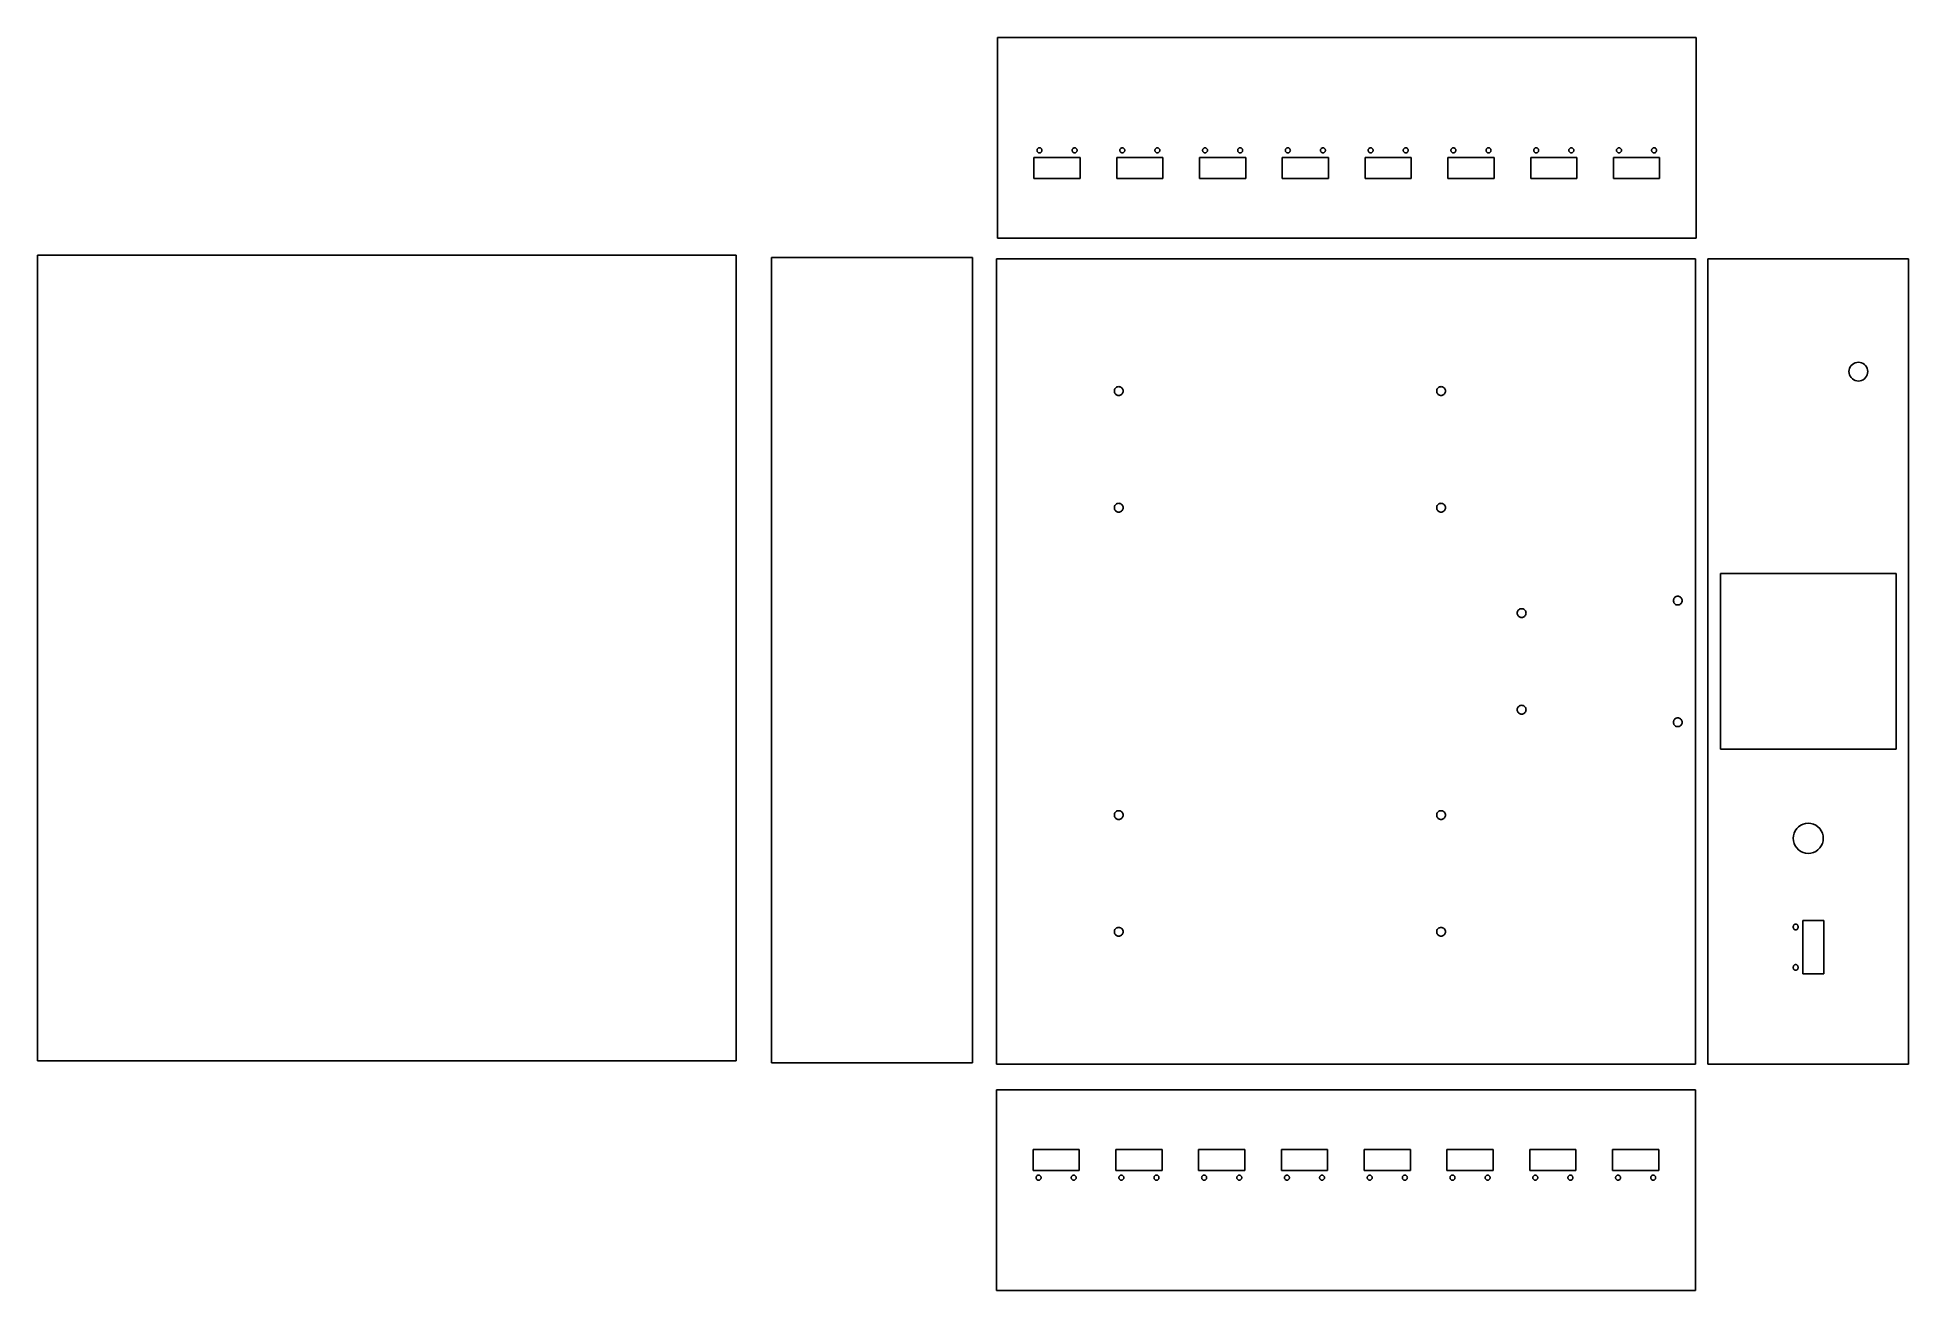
# Model space of a CAD drawing. Extents: x -706 to 40, y -76 to 424.
import ezdxf

# ---------------------------------------------------------------- set-up
doc = ezdxf.new("R2010")
doc.units = 0
doc.header["$MEASUREMENT"] = 0
doc.layers.add('Sketch4', color=7, linetype='Continuous')

msp = doc.modelspace()

# ---------------------------------------------------------------- linework, layer by layer
at = {"layer": 'Sketch4'}
for p, q in [((-45.57, 423.67, 2.99), (-323.24, 423.67, 2.99)), ((-323.24, 423.67, 2.99), (-323.24, 423.41, 2.99)), ((-323.24, 423.41, 2.99), (-323.24, 343.67, 2.99)), ((-44.64, 423.67, 2.99), (-45.57, 423.67, 2.99)), ((-44.64, 343.94, 2.99), (-44.64, 423.67, 2.99)), ((-308.58, 375.87, 2.99), (-308.64, 375.87, 2.99)), ((-308.64, 375.87, 2.99), (-308.64, 367.5, 2.99)), ((-290.24, 375.87, 2.99), (-308.58, 375.87, 2.99)), ((-307.43, 378.85, 2.99), (-307.44, 378.67, 2.99)), ((-307.44, 378.67, 2.99), (-307.43, 378.5, 2.99)), ((-307.38, 379.01, 2.99), (-307.43, 378.85, 2.99)), ((-307.43, 378.5, 2.99), (-307.38, 378.33, 2.99)), ((-307.31, 379.17, 2.99), (-307.38, 379.01, 2.99)), ((-307.38, 378.33, 2.99), (-307.31, 378.17, 2.99)), ((-307.21, 379.32, 2.99), (-307.31, 379.17, 2.99)), ((-307.31, 378.17, 2.99), (-307.21, 378.03, 2.99)), ((-307.09, 379.44, 2.99), (-307.21, 379.32, 2.99)), ((-307.21, 378.03, 2.99), (-307.09, 377.91, 2.99)), ((-306.94, 379.54, 2.99), (-307.09, 379.44, 2.99)), ((-307.09, 377.91, 2.99), (-306.94, 377.81, 2.99)), ((-306.79, 379.61, 2.99), (-306.94, 379.54, 2.99)), ((-306.94, 377.81, 2.99), (-306.79, 377.73, 2.99)), ((-306.62, 379.66, 2.99), (-306.79, 379.61, 2.99)), ((-306.79, 377.73, 2.99), (-306.62, 377.69, 2.99)), ((-306.44, 379.67, 2.99), (-306.62, 379.66, 2.99)), ((-306.62, 377.69, 2.99), (-306.44, 377.67, 2.99)), ((-306.27, 379.66, 2.99), (-306.44, 379.67, 2.99)), ((-306.44, 377.67, 2.99), (-306.27, 377.69, 2.99)), ((-306.1, 379.61, 2.99), (-306.27, 379.66, 2.99)), ((-306.27, 377.69, 2.99), (-306.1, 377.73, 2.99)), ((-305.94, 379.54, 2.99), (-306.1, 379.61, 2.99)), ((-306.1, 377.73, 2.99), (-305.94, 377.81, 2.99)), ((-305.8, 379.44, 2.99), (-305.94, 379.54, 2.99)), ((-305.94, 377.81, 2.99), (-305.8, 377.91, 2.99)), ((-305.68, 379.32, 2.99), (-305.8, 379.44, 2.99)), ((-305.8, 377.91, 2.99), (-305.68, 378.03, 2.99)), ((-305.58, 379.17, 2.99), (-305.68, 379.32, 2.99)), ((-305.68, 378.03, 2.99), (-305.58, 378.17, 2.99)), ((-305.5, 379.01, 2.99), (-305.58, 379.17, 2.99)), ((-305.58, 378.17, 2.99), (-305.5, 378.33, 2.99)), ((-305.46, 378.85, 2.99), (-305.5, 379.01, 2.99)), ((-305.5, 378.33, 2.99), (-305.46, 378.5, 2.99)), ((-305.44, 378.67, 2.99), (-305.46, 378.85, 2.99)), ((-305.46, 378.5, 2.99), (-305.44, 378.67, 2.99)), ((-293.43, 378.85, 2.99), (-293.44, 378.67, 2.99)), ((-293.44, 378.67, 2.99), (-293.43, 378.5, 2.99)), ((-293.38, 379.01, 2.99), (-293.43, 378.85, 2.99)), ((-293.43, 378.5, 2.99), (-293.38, 378.33, 2.99)), ((-293.31, 379.17, 2.99), (-293.38, 379.01, 2.99)), ((-293.38, 378.33, 2.99), (-293.31, 378.17, 2.99)), ((-293.21, 379.32, 2.99), (-293.31, 379.17, 2.99)), ((-293.31, 378.17, 2.99), (-293.21, 378.03, 2.99)), ((-293.09, 379.44, 2.99), (-293.21, 379.32, 2.99)), ((-293.21, 378.03, 2.99), (-293.09, 377.91, 2.99)), ((-292.94, 379.54, 2.99), (-293.09, 379.44, 2.99)), ((-293.09, 377.91, 2.99), (-292.94, 377.81, 2.99)), ((-292.79, 379.61, 2.99), (-292.94, 379.54, 2.99)), ((-292.94, 377.81, 2.99), (-292.79, 377.73, 2.99)), ((-292.62, 379.66, 2.99), (-292.79, 379.61, 2.99)), ((-292.79, 377.73, 2.99), (-292.62, 377.69, 2.99)), ((-292.44, 379.67, 2.99), (-292.62, 379.66, 2.99)), ((-292.62, 377.69, 2.99), (-292.44, 377.67, 2.99)), ((-292.27, 379.66, 2.99), (-292.44, 379.67, 2.99)), ((-292.44, 377.67, 2.99), (-292.27, 377.69, 2.99)), ((-292.1, 379.61, 2.99), (-292.27, 379.66, 2.99)), ((-292.27, 377.69, 2.99), (-292.1, 377.73, 2.99)), ((-291.94, 379.54, 2.99), (-292.1, 379.61, 2.99)), ((-292.1, 377.73, 2.99), (-291.94, 377.81, 2.99)), ((-291.8, 379.44, 2.99), (-291.94, 379.54, 2.99)), ((-291.94, 377.81, 2.99), (-291.8, 377.91, 2.99)), ((-291.68, 379.32, 2.99), (-291.8, 379.44, 2.99)), ((-291.8, 377.91, 2.99), (-291.68, 378.03, 2.99)), ((-291.58, 379.17, 2.99), (-291.68, 379.32, 2.99)), ((-291.68, 378.03, 2.99), (-291.58, 378.17, 2.99)), ((-291.5, 379.01, 2.99), (-291.58, 379.17, 2.99)), ((-291.58, 378.17, 2.99), (-291.5, 378.33, 2.99)), ((-291.46, 378.85, 2.99), (-291.5, 379.01, 2.99)), ((-291.5, 378.33, 2.99), (-291.46, 378.5, 2.99)), ((-291.44, 378.67, 2.99), (-291.46, 378.85, 2.99)), ((-291.46, 378.5, 2.99), (-291.44, 378.67, 2.99)), ((-290.24, 375.84, 2.99), (-290.24, 375.87, 2.99)), ((-290.24, 367.47, 2.99), (-290.24, 375.84, 2.99)), ((-275.58, 375.87, 2.99), (-275.64, 375.87, 2.99)), ((-275.64, 375.87, 2.99), (-275.64, 367.5, 2.99)), ((-257.24, 375.87, 2.99), (-275.58, 375.87, 2.99)), ((-274.43, 378.85, 2.99), (-274.44, 378.67, 2.99)), ((-274.44, 378.67, 2.99), (-274.43, 378.5, 2.99)), ((-274.38, 379.01, 2.99), (-274.43, 378.85, 2.99)), ((-274.43, 378.5, 2.99), (-274.38, 378.33, 2.99)), ((-274.31, 379.17, 2.99), (-274.38, 379.01, 2.99)), ((-274.38, 378.33, 2.99), (-274.31, 378.17, 2.99)), ((-274.21, 379.32, 2.99), (-274.31, 379.17, 2.99)), ((-274.31, 378.17, 2.99), (-274.21, 378.03, 2.99)), ((-274.09, 379.44, 2.99), (-274.21, 379.32, 2.99)), ((-274.21, 378.03, 2.99), (-274.09, 377.91, 2.99)), ((-273.94, 379.54, 2.99), (-274.09, 379.44, 2.99)), ((-274.09, 377.91, 2.99), (-273.94, 377.81, 2.99)), ((-273.79, 379.61, 2.99), (-273.94, 379.54, 2.99)), ((-273.94, 377.81, 2.99), (-273.79, 377.73, 2.99)), ((-273.62, 379.66, 2.99), (-273.79, 379.61, 2.99)), ((-273.79, 377.73, 2.99), (-273.62, 377.69, 2.99)), ((-273.44, 379.67, 2.99), (-273.62, 379.66, 2.99)), ((-273.62, 377.69, 2.99), (-273.44, 377.67, 2.99)), ((-273.27, 379.66, 2.99), (-273.44, 379.67, 2.99)), ((-273.44, 377.67, 2.99), (-273.27, 377.69, 2.99)), ((-273.1, 379.61, 2.99), (-273.27, 379.66, 2.99)), ((-273.27, 377.69, 2.99), (-273.1, 377.73, 2.99)), ((-272.94, 379.54, 2.99), (-273.1, 379.61, 2.99)), ((-273.1, 377.73, 2.99), (-272.94, 377.81, 2.99)), ((-272.8, 379.44, 2.99), (-272.94, 379.54, 2.99)), ((-272.94, 377.81, 2.99), (-272.8, 377.91, 2.99)), ((-272.68, 379.32, 2.99), (-272.8, 379.44, 2.99)), ((-272.8, 377.91, 2.99), (-272.68, 378.03, 2.99)), ((-272.58, 379.17, 2.99), (-272.68, 379.32, 2.99)), ((-272.68, 378.03, 2.99), (-272.58, 378.17, 2.99)), ((-272.5, 379.01, 2.99), (-272.58, 379.17, 2.99)), ((-272.58, 378.17, 2.99), (-272.5, 378.33, 2.99)), ((-272.46, 378.85, 2.99), (-272.5, 379.01, 2.99)), ((-272.5, 378.33, 2.99), (-272.46, 378.5, 2.99)), ((-272.44, 378.67, 2.99), (-272.46, 378.85, 2.99)), ((-272.46, 378.5, 2.99), (-272.44, 378.67, 2.99)), ((-260.43, 378.85, 2.99), (-260.44, 378.67, 2.99)), ((-260.44, 378.67, 2.99), (-260.43, 378.5, 2.99)), ((-260.38, 379.01, 2.99), (-260.43, 378.85, 2.99)), ((-260.43, 378.5, 2.99), (-260.38, 378.33, 2.99)), ((-260.31, 379.17, 2.99), (-260.38, 379.01, 2.99)), ((-260.38, 378.33, 2.99), (-260.31, 378.17, 2.99)), ((-260.21, 379.32, 2.99), (-260.31, 379.17, 2.99)), ((-260.31, 378.17, 2.99), (-260.21, 378.03, 2.99)), ((-260.09, 379.44, 2.99), (-260.21, 379.32, 2.99)), ((-260.21, 378.03, 2.99), (-260.09, 377.91, 2.99)), ((-259.94, 379.54, 2.99), (-260.09, 379.44, 2.99)), ((-260.09, 377.91, 2.99), (-259.94, 377.81, 2.99)), ((-259.79, 379.61, 2.99), (-259.94, 379.54, 2.99)), ((-259.94, 377.81, 2.99), (-259.79, 377.73, 2.99)), ((-259.62, 379.66, 2.99), (-259.79, 379.61, 2.99)), ((-259.79, 377.73, 2.99), (-259.62, 377.69, 2.99)), ((-259.44, 379.67, 2.99), (-259.62, 379.66, 2.99)), ((-259.62, 377.69, 2.99), (-259.44, 377.67, 2.99)), ((-259.27, 379.66, 2.99), (-259.44, 379.67, 2.99)), ((-259.44, 377.67, 2.99), (-259.27, 377.69, 2.99)), ((-259.1, 379.61, 2.99), (-259.27, 379.66, 2.99)), ((-259.27, 377.69, 2.99), (-259.1, 377.73, 2.99)), ((-258.94, 379.54, 2.99), (-259.1, 379.61, 2.99)), ((-259.1, 377.73, 2.99), (-258.94, 377.81, 2.99)), ((-258.8, 379.44, 2.99), (-258.94, 379.54, 2.99)), ((-258.94, 377.81, 2.99), (-258.8, 377.91, 2.99)), ((-258.68, 379.32, 2.99), (-258.8, 379.44, 2.99)), ((-258.8, 377.91, 2.99), (-258.68, 378.03, 2.99)), ((-258.58, 379.17, 2.99), (-258.68, 379.32, 2.99)), ((-258.68, 378.03, 2.99), (-258.58, 378.17, 2.99)), ((-258.5, 379.01, 2.99), (-258.58, 379.17, 2.99)), ((-258.58, 378.17, 2.99), (-258.5, 378.33, 2.99)), ((-258.46, 378.85, 2.99), (-258.5, 379.01, 2.99)), ((-258.5, 378.33, 2.99), (-258.46, 378.5, 2.99)), ((-258.44, 378.67, 2.99), (-258.46, 378.85, 2.99)), ((-258.46, 378.5, 2.99), (-258.44, 378.67, 2.99)), ((-257.24, 375.84, 2.99), (-257.24, 375.87, 2.99)), ((-257.24, 367.47, 2.99), (-257.24, 375.84, 2.99)), ((-242.58, 375.87, 2.99), (-242.64, 375.87, 2.99)), ((-242.64, 375.87, 2.99), (-242.64, 367.5, 2.99)), ((-224.24, 375.87, 2.99), (-242.58, 375.87, 2.99)), ((-241.43, 378.85, 2.99), (-241.44, 378.67, 2.99)), ((-241.44, 378.67, 2.99), (-241.43, 378.5, 2.99)), ((-241.38, 379.01, 2.99), (-241.43, 378.85, 2.99)), ((-241.43, 378.5, 2.99), (-241.38, 378.33, 2.99)), ((-241.31, 379.17, 2.99), (-241.38, 379.01, 2.99)), ((-241.38, 378.33, 2.99), (-241.31, 378.17, 2.99)), ((-241.21, 379.32, 2.99), (-241.31, 379.17, 2.99)), ((-241.31, 378.17, 2.99), (-241.21, 378.03, 2.99)), ((-241.09, 379.44, 2.99), (-241.21, 379.32, 2.99)), ((-241.21, 378.03, 2.99), (-241.09, 377.91, 2.99)), ((-240.94, 379.54, 2.99), (-241.09, 379.44, 2.99)), ((-241.09, 377.91, 2.99), (-240.94, 377.81, 2.99)), ((-240.79, 379.61, 2.99), (-240.94, 379.54, 2.99)), ((-240.94, 377.81, 2.99), (-240.79, 377.73, 2.99)), ((-240.62, 379.66, 2.99), (-240.79, 379.61, 2.99)), ((-240.79, 377.73, 2.99), (-240.62, 377.69, 2.99)), ((-240.44, 379.67, 2.99), (-240.62, 379.66, 2.99)), ((-240.62, 377.69, 2.99), (-240.44, 377.67, 2.99)), ((-240.27, 379.66, 2.99), (-240.44, 379.67, 2.99)), ((-240.44, 377.67, 2.99), (-240.27, 377.69, 2.99)), ((-240.1, 379.61, 2.99), (-240.27, 379.66, 2.99)), ((-240.27, 377.69, 2.99), (-240.1, 377.73, 2.99)), ((-239.94, 379.54, 2.99), (-240.1, 379.61, 2.99)), ((-240.1, 377.73, 2.99), (-239.94, 377.81, 2.99)), ((-239.8, 379.44, 2.99), (-239.94, 379.54, 2.99)), ((-239.94, 377.81, 2.99), (-239.8, 377.91, 2.99)), ((-239.68, 379.32, 2.99), (-239.8, 379.44, 2.99)), ((-239.8, 377.91, 2.99), (-239.68, 378.03, 2.99)), ((-239.58, 379.17, 2.99), (-239.68, 379.32, 2.99)), ((-239.68, 378.03, 2.99), (-239.58, 378.17, 2.99)), ((-239.5, 379.01, 2.99), (-239.58, 379.17, 2.99)), ((-239.58, 378.17, 2.99), (-239.5, 378.33, 2.99)), ((-239.46, 378.85, 2.99), (-239.5, 379.01, 2.99)), ((-239.5, 378.33, 2.99), (-239.46, 378.5, 2.99)), ((-239.44, 378.67, 2.99), (-239.46, 378.85, 2.99)), ((-239.46, 378.5, 2.99), (-239.44, 378.67, 2.99)), ((-227.44, 378.67, 2.99), (-227.43, 378.85, 2.99)), ((-227.43, 378.5, 2.99), (-227.44, 378.67, 2.99)), ((-227.43, 378.85, 2.99), (-227.38, 379.01, 2.99)), ((-227.38, 378.33, 2.99), (-227.43, 378.5, 2.99)), ((-227.38, 379.01, 2.99), (-227.31, 379.17, 2.99)), ((-227.31, 378.17, 2.99), (-227.38, 378.33, 2.99)), ((-227.31, 379.17, 2.99), (-227.21, 379.32, 2.99)), ((-227.21, 378.03, 2.99), (-227.31, 378.17, 2.99)), ((-227.21, 379.32, 2.99), (-227.09, 379.44, 2.99)), ((-227.09, 377.91, 2.99), (-227.21, 378.03, 2.99)), ((-227.09, 379.44, 2.99), (-226.94, 379.54, 2.99)), ((-226.94, 377.81, 2.99), (-227.09, 377.91, 2.99)), ((-226.94, 379.54, 2.99), (-226.79, 379.61, 2.99)), ((-226.79, 377.73, 2.99), (-226.94, 377.81, 2.99)), ((-226.79, 379.61, 2.99), (-226.62, 379.66, 2.99)), ((-226.62, 377.69, 2.99), (-226.79, 377.73, 2.99)), ((-226.62, 379.66, 2.99), (-226.44, 379.67, 2.99)), ((-226.44, 377.67, 2.99), (-226.62, 377.69, 2.99)), ((-226.44, 379.67, 2.99), (-226.27, 379.66, 2.99)), ((-226.27, 377.69, 2.99), (-226.44, 377.67, 2.99)), ((-226.27, 379.66, 2.99), (-226.1, 379.61, 2.99)), ((-226.1, 377.73, 2.99), (-226.27, 377.69, 2.99)), ((-226.1, 379.61, 2.99), (-225.94, 379.54, 2.99)), ((-225.94, 377.81, 2.99), (-226.1, 377.73, 2.99)), ((-225.94, 379.54, 2.99), (-225.8, 379.44, 2.99)), ((-225.8, 377.91, 2.99), (-225.94, 377.81, 2.99)), ((-225.8, 379.44, 2.99), (-225.68, 379.32, 2.99)), ((-225.68, 378.03, 2.99), (-225.8, 377.91, 2.99)), ((-225.68, 379.32, 2.99), (-225.58, 379.17, 2.99)), ((-225.58, 378.17, 2.99), (-225.68, 378.03, 2.99)), ((-225.58, 379.17, 2.99), (-225.5, 379.02, 2.99)), ((-225.5, 378.33, 2.99), (-225.58, 378.17, 2.99)), ((-225.5, 379.02, 2.99), (-225.46, 378.85, 2.99)), ((-225.46, 378.5, 2.99), (-225.5, 378.33, 2.99)), ((-225.46, 378.85, 2.99), (-225.44, 378.67, 2.99)), ((-225.44, 378.67, 2.99), (-225.46, 378.5, 2.99)), ((-224.24, 375.84, 2.99), (-224.24, 375.87, 2.99)), ((-224.24, 367.47, 2.99), (-224.24, 375.84, 2.99)), ((-209.58, 375.87, 2.99), (-209.64, 375.87, 2.99)), ((-209.64, 375.87, 2.99), (-209.64, 367.5, 2.99)), ((-191.24, 375.87, 2.99), (-209.58, 375.87, 2.99)), ((-208.43, 378.85, 2.99), (-208.44, 378.67, 2.99)), ((-208.44, 378.67, 2.99), (-208.43, 378.5, 2.99)), ((-208.38, 379.01, 2.99), (-208.43, 378.85, 2.99)), ((-208.43, 378.5, 2.99), (-208.38, 378.33, 2.99)), ((-208.31, 379.17, 2.99), (-208.38, 379.01, 2.99)), ((-208.38, 378.33, 2.99), (-208.31, 378.17, 2.99)), ((-208.21, 379.32, 2.99), (-208.31, 379.17, 2.99)), ((-208.31, 378.17, 2.99), (-208.21, 378.03, 2.99)), ((-208.09, 379.44, 2.99), (-208.21, 379.32, 2.99)), ((-208.21, 378.03, 2.99), (-208.09, 377.91, 2.99)), ((-207.94, 379.54, 2.99), (-208.09, 379.44, 2.99)), ((-208.09, 377.91, 2.99), (-207.94, 377.81, 2.99)), ((-207.79, 379.61, 2.99), (-207.94, 379.54, 2.99)), ((-207.94, 377.81, 2.99), (-207.79, 377.73, 2.99)), ((-207.62, 379.66, 2.99), (-207.79, 379.61, 2.99)), ((-207.79, 377.73, 2.99), (-207.62, 377.69, 2.99)), ((-207.44, 379.67, 2.99), (-207.62, 379.66, 2.99)), ((-207.62, 377.69, 2.99), (-207.44, 377.67, 2.99)), ((-207.27, 379.66, 2.99), (-207.44, 379.67, 2.99)), ((-207.44, 377.67, 2.99), (-207.27, 377.69, 2.99)), ((-207.1, 379.61, 2.99), (-207.27, 379.66, 2.99)), ((-207.27, 377.69, 2.99), (-207.1, 377.73, 2.99)), ((-206.94, 379.54, 2.99), (-207.1, 379.61, 2.99)), ((-207.1, 377.73, 2.99), (-206.94, 377.81, 2.99)), ((-206.8, 379.44, 2.99), (-206.94, 379.54, 2.99)), ((-206.94, 377.81, 2.99), (-206.8, 377.91, 2.99)), ((-206.68, 379.32, 2.99), (-206.8, 379.44, 2.99)), ((-206.8, 377.91, 2.99), (-206.68, 378.03, 2.99)), ((-206.58, 379.17, 2.99), (-206.68, 379.32, 2.99)), ((-206.68, 378.03, 2.99), (-206.58, 378.17, 2.99)), ((-206.5, 379.01, 2.99), (-206.58, 379.17, 2.99)), ((-206.58, 378.17, 2.99), (-206.5, 378.33, 2.99)), ((-206.46, 378.85, 2.99), (-206.5, 379.01, 2.99)), ((-206.5, 378.33, 2.99), (-206.46, 378.5, 2.99)), ((-206.44, 378.67, 2.99), (-206.46, 378.85, 2.99)), ((-206.46, 378.5, 2.99), (-206.44, 378.67, 2.99)), ((-194.43, 378.85, 2.99), (-194.44, 378.67, 2.99)), ((-194.44, 378.67, 2.99), (-194.43, 378.5, 2.99)), ((-194.38, 379.01, 2.99), (-194.43, 378.85, 2.99)), ((-194.43, 378.5, 2.99), (-194.38, 378.33, 2.99)), ((-194.31, 379.17, 2.99), (-194.38, 379.01, 2.99)), ((-194.38, 378.33, 2.99), (-194.31, 378.17, 2.99)), ((-194.21, 379.32, 2.99), (-194.31, 379.17, 2.99)), ((-194.31, 378.17, 2.99), (-194.21, 378.03, 2.99)), ((-194.09, 379.44, 2.99), (-194.21, 379.32, 2.99)), ((-194.21, 378.03, 2.99), (-194.09, 377.91, 2.99)), ((-193.94, 379.54, 2.99), (-194.09, 379.44, 2.99)), ((-194.09, 377.91, 2.99), (-193.94, 377.81, 2.99)), ((-193.79, 379.61, 2.99), (-193.94, 379.54, 2.99)), ((-193.94, 377.81, 2.99), (-193.79, 377.73, 2.99)), ((-193.62, 379.66, 2.99), (-193.79, 379.61, 2.99)), ((-193.79, 377.73, 2.99), (-193.62, 377.69, 2.99)), ((-193.44, 379.67, 2.99), (-193.62, 379.66, 2.99)), ((-193.62, 377.69, 2.99), (-193.44, 377.67, 2.99)), ((-193.27, 379.66, 2.99), (-193.44, 379.67, 2.99)), ((-193.44, 377.67, 2.99), (-193.27, 377.69, 2.99)), ((-193.1, 379.61, 2.99), (-193.27, 379.66, 2.99)), ((-193.27, 377.69, 2.99), (-193.1, 377.73, 2.99)), ((-192.94, 379.54, 2.99), (-193.1, 379.61, 2.99)), ((-193.1, 377.73, 2.99), (-192.94, 377.81, 2.99)), ((-192.8, 379.44, 2.99), (-192.94, 379.54, 2.99)), ((-192.94, 377.81, 2.99), (-192.8, 377.91, 2.99)), ((-192.68, 379.32, 2.99), (-192.8, 379.44, 2.99)), ((-192.8, 377.91, 2.99), (-192.68, 378.03, 2.99)), ((-192.58, 379.17, 2.99), (-192.68, 379.32, 2.99)), ((-192.68, 378.03, 2.99), (-192.58, 378.17, 2.99)), ((-192.5, 379.01, 2.99), (-192.58, 379.17, 2.99)), ((-192.58, 378.17, 2.99), (-192.5, 378.33, 2.99)), ((-192.46, 378.85, 2.99), (-192.5, 379.01, 2.99)), ((-192.5, 378.33, 2.99), (-192.46, 378.5, 2.99)), ((-192.44, 378.67, 2.99), (-192.46, 378.85, 2.99)), ((-192.46, 378.5, 2.99), (-192.44, 378.67, 2.99)), ((-191.24, 375.84, 2.99), (-191.24, 375.87, 2.99)), ((-191.24, 367.47, 2.99), (-191.24, 375.84, 2.99)), ((-176.58, 375.87, 2.99), (-176.64, 375.87, 2.99)), ((-176.64, 375.87, 2.99), (-176.64, 367.5, 2.99)), ((-158.24, 375.87, 2.99), (-176.58, 375.87, 2.99)), ((-175.43, 378.85, 2.99), (-175.44, 378.67, 2.99)), ((-175.44, 378.67, 2.99), (-175.43, 378.5, 2.99)), ((-175.38, 379.01, 2.99), (-175.43, 378.85, 2.99)), ((-175.43, 378.5, 2.99), (-175.38, 378.33, 2.99)), ((-175.31, 379.17, 2.99), (-175.38, 379.01, 2.99)), ((-175.38, 378.33, 2.99), (-175.31, 378.17, 2.99)), ((-175.21, 379.32, 2.99), (-175.31, 379.17, 2.99)), ((-175.31, 378.17, 2.99), (-175.21, 378.03, 2.99)), ((-175.09, 379.44, 2.99), (-175.21, 379.32, 2.99)), ((-175.21, 378.03, 2.99), (-175.09, 377.91, 2.99)), ((-174.94, 379.54, 2.99), (-175.09, 379.44, 2.99)), ((-175.09, 377.91, 2.99), (-174.94, 377.81, 2.99)), ((-174.79, 379.61, 2.99), (-174.94, 379.54, 2.99)), ((-174.94, 377.81, 2.99), (-174.79, 377.73, 2.99)), ((-174.62, 379.66, 2.99), (-174.79, 379.61, 2.99)), ((-174.79, 377.73, 2.99), (-174.62, 377.69, 2.99)), ((-174.44, 379.67, 2.99), (-174.62, 379.66, 2.99)), ((-174.62, 377.69, 2.99), (-174.44, 377.67, 2.99)), ((-174.27, 379.66, 2.99), (-174.44, 379.67, 2.99)), ((-174.44, 377.67, 2.99), (-174.27, 377.69, 2.99)), ((-174.1, 379.61, 2.99), (-174.27, 379.66, 2.99)), ((-174.27, 377.69, 2.99), (-174.1, 377.73, 2.99)), ((-173.94, 379.54, 2.99), (-174.1, 379.61, 2.99)), ((-174.1, 377.73, 2.99), (-173.94, 377.81, 2.99)), ((-173.8, 379.44, 2.99), (-173.94, 379.54, 2.99)), ((-173.94, 377.81, 2.99), (-173.8, 377.91, 2.99)), ((-173.68, 379.32, 2.99), (-173.8, 379.44, 2.99)), ((-173.8, 377.91, 2.99), (-173.68, 378.03, 2.99)), ((-173.58, 379.17, 2.99), (-173.68, 379.32, 2.99)), ((-173.68, 378.03, 2.99), (-173.58, 378.17, 2.99)), ((-173.5, 379.01, 2.99), (-173.58, 379.17, 2.99)), ((-173.58, 378.17, 2.99), (-173.5, 378.33, 2.99)), ((-173.46, 378.85, 2.99), (-173.5, 379.01, 2.99)), ((-173.5, 378.33, 2.99), (-173.46, 378.5, 2.99)), ((-173.44, 378.67, 2.99), (-173.46, 378.85, 2.99)), ((-173.46, 378.5, 2.99), (-173.44, 378.67, 2.99)), ((-161.43, 378.85, 2.99), (-161.44, 378.67, 2.99)), ((-161.44, 378.67, 2.99), (-161.43, 378.5, 2.99)), ((-161.38, 379.01, 2.99), (-161.43, 378.85, 2.99)), ((-161.43, 378.5, 2.99), (-161.38, 378.33, 2.99)), ((-161.31, 379.17, 2.99), (-161.38, 379.01, 2.99)), ((-161.38, 378.33, 2.99), (-161.31, 378.17, 2.99)), ((-161.21, 379.32, 2.99), (-161.31, 379.17, 2.99)), ((-161.31, 378.17, 2.99), (-161.21, 378.03, 2.99)), ((-161.09, 379.44, 2.99), (-161.21, 379.32, 2.99)), ((-161.21, 378.03, 2.99), (-161.09, 377.91, 2.99)), ((-160.94, 379.54, 2.99), (-161.09, 379.44, 2.99)), ((-161.09, 377.91, 2.99), (-160.94, 377.81, 2.99)), ((-160.79, 379.61, 2.99), (-160.94, 379.54, 2.99)), ((-160.94, 377.81, 2.99), (-160.79, 377.73, 2.99)), ((-160.62, 379.66, 2.99), (-160.79, 379.61, 2.99)), ((-160.79, 377.73, 2.99), (-160.62, 377.69, 2.99)), ((-160.44, 379.67, 2.99), (-160.62, 379.66, 2.99)), ((-160.62, 377.69, 2.99), (-160.44, 377.67, 2.99)), ((-160.27, 379.66, 2.99), (-160.44, 379.67, 2.99)), ((-160.44, 377.67, 2.99), (-160.27, 377.69, 2.99)), ((-160.1, 379.61, 2.99), (-160.27, 379.66, 2.99)), ((-160.27, 377.69, 2.99), (-160.1, 377.73, 2.99)), ((-159.94, 379.54, 2.99), (-160.1, 379.61, 2.99)), ((-160.1, 377.73, 2.99), (-159.94, 377.81, 2.99)), ((-159.8, 379.44, 2.99), (-159.94, 379.54, 2.99)), ((-159.94, 377.81, 2.99), (-159.8, 377.91, 2.99)), ((-159.68, 379.32, 2.99), (-159.8, 379.44, 2.99)), ((-159.8, 377.91, 2.99), (-159.68, 378.03, 2.99)), ((-159.58, 379.17, 2.99), (-159.68, 379.32, 2.99)), ((-159.68, 378.03, 2.99), (-159.58, 378.17, 2.99)), ((-159.5, 379.01, 2.99), (-159.58, 379.17, 2.99)), ((-159.58, 378.17, 2.99), (-159.5, 378.33, 2.99)), ((-159.46, 378.85, 2.99), (-159.5, 379.01, 2.99)), ((-159.5, 378.33, 2.99), (-159.46, 378.5, 2.99)), ((-159.44, 378.67, 2.99), (-159.46, 378.85, 2.99)), ((-159.46, 378.5, 2.99), (-159.44, 378.67, 2.99)), ((-158.24, 375.84, 2.99), (-158.24, 375.87, 2.99)), ((-158.24, 367.47, 2.99), (-158.24, 375.84, 2.99)), ((-143.64, 367.5, 2.99), (-143.64, 375.87, 2.99)), ((-143.64, 375.87, 2.99), (-143.58, 375.87, 2.99)), ((-143.58, 375.87, 2.99), (-125.24, 375.87, 2.99)), ((-142.44, 378.67, 2.99), (-142.43, 378.85, 2.99)), ((-142.43, 378.5, 2.99), (-142.44, 378.67, 2.99)), ((-142.43, 378.85, 2.99), (-142.38, 379.01, 2.99)), ((-142.38, 378.33, 2.99), (-142.43, 378.5, 2.99)), ((-142.38, 379.01, 2.99), (-142.31, 379.17, 2.99)), ((-142.31, 378.17, 2.99), (-142.38, 378.33, 2.99)), ((-142.31, 379.17, 2.99), (-142.21, 379.32, 2.99)), ((-142.21, 378.03, 2.99), (-142.31, 378.17, 2.99)), ((-142.21, 379.32, 2.99), (-142.09, 379.44, 2.99)), ((-142.09, 377.91, 2.99), (-142.21, 378.03, 2.99)), ((-142.09, 379.44, 2.99), (-141.94, 379.54, 2.99)), ((-141.94, 377.81, 2.99), (-142.09, 377.91, 2.99)), ((-141.94, 379.54, 2.99), (-141.79, 379.61, 2.99)), ((-141.79, 377.73, 2.99), (-141.94, 377.81, 2.99)), ((-141.79, 379.61, 2.99), (-141.62, 379.66, 2.99)), ((-141.62, 377.69, 2.99), (-141.79, 377.73, 2.99)), ((-141.62, 379.66, 2.99), (-141.44, 379.67, 2.99)), ((-141.44, 377.67, 2.99), (-141.62, 377.69, 2.99)), ((-141.44, 379.67, 2.99), (-141.27, 379.66, 2.99)), ((-141.27, 377.69, 2.99), (-141.44, 377.67, 2.99)), ((-141.27, 379.66, 2.99), (-141.1, 379.61, 2.99)), ((-141.1, 377.73, 2.99), (-141.27, 377.69, 2.99)), ((-141.1, 379.61, 2.99), (-140.94, 379.54, 2.99)), ((-140.94, 377.81, 2.99), (-141.1, 377.73, 2.99)), ((-140.94, 379.54, 2.99), (-140.8, 379.44, 2.99)), ((-140.8, 377.91, 2.99), (-140.94, 377.81, 2.99)), ((-140.8, 379.44, 2.99), (-140.68, 379.32, 2.99)), ((-140.68, 378.03, 2.99), (-140.8, 377.91, 2.99)), ((-140.68, 379.32, 2.99), (-140.58, 379.17, 2.99)), ((-140.58, 378.17, 2.99), (-140.68, 378.03, 2.99)), ((-140.58, 379.17, 2.99), (-140.5, 379.02, 2.99)), ((-140.5, 378.33, 2.99), (-140.58, 378.17, 2.99)), ((-140.5, 379.02, 2.99), (-140.46, 378.85, 2.99)), ((-140.46, 378.5, 2.99), (-140.5, 378.33, 2.99)), ((-140.46, 378.85, 2.99), (-140.44, 378.67, 2.99)), ((-140.44, 378.67, 2.99), (-140.46, 378.5, 2.99)), ((-128.44, 378.67, 2.99), (-128.43, 378.85, 2.99)), ((-128.43, 378.5, 2.99), (-128.44, 378.67, 2.99)), ((-128.43, 378.85, 2.99), (-128.38, 379.01, 2.99)), ((-128.38, 378.33, 2.99), (-128.43, 378.5, 2.99)), ((-128.38, 379.01, 2.99), (-128.31, 379.17, 2.99)), ((-128.31, 378.17, 2.99), (-128.38, 378.33, 2.99)), ((-128.31, 379.17, 2.99), (-128.21, 379.32, 2.99)), ((-128.21, 378.03, 2.99), (-128.31, 378.17, 2.99)), ((-128.21, 379.32, 2.99), (-128.09, 379.44, 2.99)), ((-128.09, 377.91, 2.99), (-128.21, 378.03, 2.99)), ((-128.09, 379.44, 2.99), (-127.94, 379.54, 2.99)), ((-127.94, 377.81, 2.99), (-128.09, 377.91, 2.99)), ((-127.94, 379.54, 2.99), (-127.79, 379.61, 2.99)), ((-127.79, 377.73, 2.99), (-127.94, 377.81, 2.99)), ((-127.79, 379.61, 2.99), (-127.62, 379.66, 2.99)), ((-127.62, 377.69, 2.99), (-127.79, 377.73, 2.99)), ((-127.62, 379.66, 2.99), (-127.44, 379.67, 2.99)), ((-127.44, 377.67, 2.99), (-127.62, 377.69, 2.99)), ((-127.44, 379.67, 2.99), (-127.27, 379.66, 2.99)), ((-127.27, 377.69, 2.99), (-127.44, 377.67, 2.99)), ((-127.27, 379.66, 2.99), (-127.1, 379.61, 2.99)), ((-127.1, 377.73, 2.99), (-127.27, 377.69, 2.99)), ((-127.1, 379.61, 2.99), (-126.94, 379.54, 2.99)), ((-126.94, 377.81, 2.99), (-127.1, 377.73, 2.99)), ((-126.94, 379.54, 2.99), (-126.8, 379.44, 2.99)), ((-126.8, 377.91, 2.99), (-126.94, 377.81, 2.99)), ((-126.8, 379.44, 2.99), (-126.68, 379.32, 2.99)), ((-126.68, 378.03, 2.99), (-126.8, 377.91, 2.99)), ((-126.68, 379.32, 2.99), (-126.58, 379.17, 2.99)), ((-126.58, 378.17, 2.99), (-126.68, 378.03, 2.99)), ((-126.58, 379.17, 2.99), (-126.5, 379.02, 2.99)), ((-126.5, 378.33, 2.99), (-126.58, 378.17, 2.99)), ((-126.5, 379.02, 2.99), (-126.46, 378.85, 2.99)), ((-126.46, 378.5, 2.99), (-126.5, 378.33, 2.99)), ((-126.46, 378.85, 2.99), (-126.44, 378.67, 2.99)), ((-126.44, 378.67, 2.99), (-126.46, 378.5, 2.99)), ((-125.24, 375.87, 2.99), (-125.24, 375.84, 2.99)), ((-125.24, 375.84, 2.99), (-125.24, 367.47, 2.99)), ((-110.64, 367.5, 2.99), (-110.64, 375.87, 2.99)), ((-110.64, 375.87, 2.99), (-110.58, 375.87, 2.99)), ((-110.58, 375.87, 2.99), (-92.24, 375.87, 2.99)), ((-109.44, 378.67, 2.99), (-109.43, 378.85, 2.99)), ((-109.43, 378.5, 2.99), (-109.44, 378.67, 2.99)), ((-109.43, 378.85, 2.99), (-109.38, 379.01, 2.99)), ((-109.38, 378.33, 2.99), (-109.43, 378.5, 2.99)), ((-109.38, 379.01, 2.99), (-109.31, 379.17, 2.99)), ((-109.31, 378.17, 2.99), (-109.38, 378.33, 2.99)), ((-109.31, 379.17, 2.99), (-109.21, 379.32, 2.99)), ((-109.21, 378.03, 2.99), (-109.31, 378.17, 2.99)), ((-109.21, 379.32, 2.99), (-109.09, 379.44, 2.99)), ((-109.09, 377.91, 2.99), (-109.21, 378.03, 2.99)), ((-109.09, 379.44, 2.99), (-108.94, 379.54, 2.99)), ((-108.94, 377.81, 2.99), (-109.09, 377.91, 2.99)), ((-108.94, 379.54, 2.99), (-108.79, 379.61, 2.99)), ((-108.79, 377.73, 2.99), (-108.94, 377.81, 2.99)), ((-108.79, 379.61, 2.99), (-108.62, 379.66, 2.99)), ((-108.62, 377.69, 2.99), (-108.79, 377.73, 2.99)), ((-108.62, 379.66, 2.99), (-108.44, 379.67, 2.99)), ((-108.44, 377.67, 2.99), (-108.62, 377.69, 2.99)), ((-108.44, 379.67, 2.99), (-108.27, 379.66, 2.99)), ((-108.27, 377.69, 2.99), (-108.44, 377.67, 2.99)), ((-108.27, 379.66, 2.99), (-108.1, 379.61, 2.99)), ((-108.1, 377.73, 2.99), (-108.27, 377.69, 2.99)), ((-108.1, 379.61, 2.99), (-107.94, 379.54, 2.99)), ((-107.94, 377.81, 2.99), (-108.1, 377.73, 2.99)), ((-107.94, 379.54, 2.99), (-107.8, 379.44, 2.99)), ((-107.8, 377.91, 2.99), (-107.94, 377.81, 2.99)), ((-107.8, 379.44, 2.99), (-107.68, 379.32, 2.99)), ((-107.68, 378.03, 2.99), (-107.8, 377.91, 2.99)), ((-107.68, 379.32, 2.99), (-107.58, 379.17, 2.99)), ((-107.58, 378.17, 2.99), (-107.68, 378.03, 2.99)), ((-107.58, 379.17, 2.99), (-107.5, 379.02, 2.99)), ((-107.5, 378.33, 2.99), (-107.58, 378.17, 2.99)), ((-107.5, 379.02, 2.99), (-107.46, 378.85, 2.99)), ((-107.46, 378.5, 2.99), (-107.5, 378.33, 2.99)), ((-107.46, 378.85, 2.99), (-107.44, 378.67, 2.99)), ((-107.44, 378.67, 2.99), (-107.46, 378.5, 2.99)), ((-95.44, 378.67, 2.99), (-95.43, 378.85, 2.99)), ((-95.43, 378.5, 2.99), (-95.44, 378.67, 2.99)), ((-95.43, 378.85, 2.99), (-95.38, 379.01, 2.99)), ((-95.38, 378.33, 2.99), (-95.43, 378.5, 2.99)), ((-95.38, 379.01, 2.99), (-95.31, 379.17, 2.99)), ((-95.31, 378.17, 2.99), (-95.38, 378.33, 2.99)), ((-95.31, 379.17, 2.99), (-95.21, 379.32, 2.99)), ((-95.21, 378.03, 2.99), (-95.31, 378.17, 2.99)), ((-95.21, 379.32, 2.99), (-95.09, 379.44, 2.99)), ((-95.09, 377.91, 2.99), (-95.21, 378.03, 2.99)), ((-95.09, 379.44, 2.99), (-94.94, 379.54, 2.99)), ((-94.94, 377.81, 2.99), (-95.09, 377.91, 2.99)), ((-94.94, 379.54, 2.99), (-94.79, 379.61, 2.99)), ((-94.79, 377.73, 2.99), (-94.94, 377.81, 2.99)), ((-94.79, 379.61, 2.99), (-94.62, 379.66, 2.99)), ((-94.62, 377.69, 2.99), (-94.79, 377.73, 2.99)), ((-94.62, 379.66, 2.99), (-94.44, 379.67, 2.99)), ((-94.44, 377.67, 2.99), (-94.62, 377.69, 2.99)), ((-94.44, 379.67, 2.99), (-94.27, 379.66, 2.99)), ((-94.27, 377.69, 2.99), (-94.44, 377.67, 2.99)), ((-94.27, 379.66, 2.99), (-94.1, 379.61, 2.99)), ((-94.1, 377.73, 2.99), (-94.27, 377.69, 2.99)), ((-94.1, 379.61, 2.99), (-93.94, 379.54, 2.99)), ((-93.94, 377.81, 2.99), (-94.1, 377.73, 2.99)), ((-93.94, 379.54, 2.99), (-93.8, 379.44, 2.99)), ((-93.8, 377.91, 2.99), (-93.94, 377.81, 2.99)), ((-93.8, 379.44, 2.99), (-93.68, 379.32, 2.99)), ((-93.68, 378.03, 2.99), (-93.8, 377.91, 2.99)), ((-93.68, 379.32, 2.99), (-93.58, 379.17, 2.99)), ((-93.58, 378.17, 2.99), (-93.68, 378.03, 2.99)), ((-93.58, 379.17, 2.99), (-93.5, 379.02, 2.99)), ((-93.5, 378.33, 2.99), (-93.58, 378.17, 2.99)), ((-93.5, 379.02, 2.99), (-93.46, 378.85, 2.99)), ((-93.46, 378.5, 2.99), (-93.5, 378.33, 2.99)), ((-93.46, 378.85, 2.99), (-93.44, 378.67, 2.99)), ((-93.44, 378.67, 2.99), (-93.46, 378.5, 2.99)), ((-92.24, 375.87, 2.99), (-92.24, 375.84, 2.99)), ((-92.24, 375.84, 2.99), (-92.24, 367.47, 2.99)), ((-77.64, 367.5, 2.99), (-77.64, 375.87, 2.99)), ((-77.64, 375.87, 2.99), (-77.58, 375.87, 2.99)), ((-77.58, 375.87, 2.99), (-59.24, 375.87, 2.99)), ((-76.44, 378.67, 2.99), (-76.43, 378.85, 2.99)), ((-76.43, 378.5, 2.99), (-76.44, 378.67, 2.99)), ((-76.43, 378.85, 2.99), (-76.38, 379.01, 2.99)), ((-76.38, 378.33, 2.99), (-76.43, 378.5, 2.99)), ((-76.38, 379.01, 2.99), (-76.31, 379.17, 2.99)), ((-76.31, 378.17, 2.99), (-76.38, 378.33, 2.99)), ((-76.31, 379.17, 2.99), (-76.21, 379.32, 2.99)), ((-76.21, 378.03, 2.99), (-76.31, 378.17, 2.99)), ((-76.21, 379.32, 2.99), (-76.09, 379.44, 2.99)), ((-76.09, 377.91, 2.99), (-76.21, 378.03, 2.99)), ((-76.09, 379.44, 2.99), (-75.94, 379.54, 2.99)), ((-75.94, 377.81, 2.99), (-76.09, 377.91, 2.99)), ((-75.94, 379.54, 2.99), (-75.79, 379.61, 2.99)), ((-75.79, 377.73, 2.99), (-75.94, 377.81, 2.99)), ((-75.79, 379.61, 2.99), (-75.62, 379.66, 2.99)), ((-75.62, 377.69, 2.99), (-75.79, 377.73, 2.99)), ((-75.62, 379.66, 2.99), (-75.44, 379.67, 2.99)), ((-75.44, 377.67, 2.99), (-75.62, 377.69, 2.99)), ((-75.44, 379.67, 2.99), (-75.27, 379.66, 2.99)), ((-75.27, 377.69, 2.99), (-75.44, 377.67, 2.99)), ((-75.27, 379.66, 2.99), (-75.1, 379.61, 2.99)), ((-75.1, 377.73, 2.99), (-75.27, 377.69, 2.99)), ((-75.1, 379.61, 2.99), (-74.94, 379.54, 2.99)), ((-74.94, 377.81, 2.99), (-75.1, 377.73, 2.99)), ((-74.94, 379.54, 2.99), (-74.8, 379.44, 2.99)), ((-74.8, 377.91, 2.99), (-74.94, 377.81, 2.99)), ((-74.8, 379.44, 2.99), (-74.68, 379.32, 2.99)), ((-74.68, 378.03, 2.99), (-74.8, 377.91, 2.99)), ((-74.68, 379.32, 2.99), (-74.58, 379.17, 2.99)), ((-74.58, 378.17, 2.99), (-74.68, 378.03, 2.99)), ((-74.58, 379.17, 2.99), (-74.5, 379.02, 2.99)), ((-74.5, 378.33, 2.99), (-74.58, 378.17, 2.99)), ((-74.5, 379.02, 2.99), (-74.46, 378.85, 2.99)), ((-74.46, 378.5, 2.99), (-74.5, 378.33, 2.99)), ((-74.46, 378.85, 2.99), (-74.44, 378.67, 2.99)), ((-74.44, 378.67, 2.99), (-74.46, 378.5, 2.99)), ((-62.43, 378.85, 2.99), (-62.44, 378.67, 2.99)), ((-62.44, 378.67, 2.99), (-62.43, 378.5, 2.99)), ((-62.38, 379.01, 2.99), (-62.43, 378.85, 2.99)), ((-62.43, 378.5, 2.99), (-62.38, 378.33, 2.99)), ((-62.31, 379.17, 2.99), (-62.38, 379.01, 2.99)), ((-62.38, 378.33, 2.99), (-62.31, 378.17, 2.99)), ((-62.21, 379.32, 2.99), (-62.31, 379.17, 2.99)), ((-62.31, 378.17, 2.99), (-62.21, 378.03, 2.99)), ((-62.09, 379.44, 2.99), (-62.21, 379.32, 2.99)), ((-62.21, 378.03, 2.99), (-62.09, 377.91, 2.99)), ((-61.94, 379.54, 2.99), (-62.09, 379.44, 2.99)), ((-62.09, 377.91, 2.99), (-61.94, 377.81, 2.99)), ((-61.79, 379.61, 2.99), (-61.94, 379.54, 2.99)), ((-61.94, 377.81, 2.99), (-61.79, 377.73, 2.99)), ((-61.62, 379.66, 2.99), (-61.79, 379.61, 2.99)), ((-61.79, 377.73, 2.99), (-61.62, 377.69, 2.99)), ((-61.44, 379.67, 2.99), (-61.62, 379.66, 2.99)), ((-61.62, 377.69, 2.99), (-61.44, 377.67, 2.99)), ((-61.27, 379.66, 2.99), (-61.44, 379.67, 2.99)), ((-61.44, 377.67, 2.99), (-61.27, 377.69, 2.99)), ((-61.1, 379.61, 2.99), (-61.27, 379.66, 2.99)), ((-61.27, 377.69, 2.99), (-61.1, 377.73, 2.99)), ((-60.94, 379.54, 2.99), (-61.1, 379.61, 2.99)), ((-61.1, 377.73, 2.99), (-60.94, 377.81, 2.99)), ((-60.8, 379.44, 2.99), (-60.94, 379.54, 2.99)), ((-60.94, 377.81, 2.99), (-60.8, 377.91, 2.99)), ((-60.68, 379.32, 2.99), (-60.8, 379.44, 2.99)), ((-60.8, 377.91, 2.99), (-60.68, 378.03, 2.99)), ((-60.58, 379.17, 2.99), (-60.68, 379.32, 2.99)), ((-60.68, 378.03, 2.99), (-60.58, 378.17, 2.99)), ((-60.5, 379.01, 2.99), (-60.58, 379.17, 2.99)), ((-60.58, 378.17, 2.99), (-60.5, 378.33, 2.99)), ((-60.46, 378.85, 2.99), (-60.5, 379.01, 2.99)), ((-60.5, 378.33, 2.99), (-60.46, 378.5, 2.99)), ((-60.44, 378.67, 2.99), (-60.46, 378.85, 2.99)), ((-60.46, 378.5, 2.99), (-60.44, 378.67, 2.99)), ((-59.24, 375.87, 2.99), (-59.24, 375.84, 2.99)), ((-59.24, 375.84, 2.99), (-59.24, 367.47, 2.99)), ((-308.64, 367.5, 2.99), (-308.64, 367.47, 2.99)), ((-308.64, 367.47, 2.99), (-290.3, 367.47, 2.99)), ((-290.3, 367.47, 2.99), (-290.24, 367.47, 2.99)), ((-275.64, 367.5, 2.99), (-275.64, 367.47, 2.99)), ((-275.64, 367.47, 2.99), (-257.3, 367.47, 2.99)), ((-257.3, 367.47, 2.99), (-257.24, 367.47, 2.99)), ((-242.64, 367.5, 2.99), (-242.64, 367.47, 2.99)), ((-242.64, 367.47, 2.99), (-224.3, 367.47, 2.99)), ((-224.3, 367.47, 2.99), (-224.24, 367.47, 2.99)), ((-209.64, 367.5, 2.99), (-209.64, 367.47, 2.99)), ((-209.64, 367.47, 2.99), (-191.3, 367.47, 2.99)), ((-191.3, 367.47, 2.99), (-191.24, 367.47, 2.99)), ((-176.64, 367.5, 2.99), (-176.64, 367.47, 2.99)), ((-176.64, 367.47, 2.99), (-158.3, 367.47, 2.99)), ((-158.3, 367.47, 2.99), (-158.24, 367.47, 2.99)), ((-143.64, 367.47, 2.99), (-143.64, 367.5, 2.99)), ((-125.3, 367.47, 2.99), (-143.64, 367.47, 2.99)), ((-125.24, 367.47, 2.99), (-125.3, 367.47, 2.99)), ((-110.64, 367.47, 2.99), (-110.64, 367.5, 2.99)), ((-92.3, 367.47, 2.99), (-110.64, 367.47, 2.99)), ((-92.24, 367.47, 2.99), (-92.3, 367.47, 2.99)), ((-77.64, 367.47, 2.99), (-77.64, 367.5, 2.99)), ((-59.3, 367.47, 2.99), (-77.64, 367.47, 2.99)), ((-59.24, 367.47, 2.99), (-59.3, 367.47, 2.99)), ((-323.24, 343.67, 2.99), (-322.31, 343.67, 2.99)), ((-322.31, 343.67, 2.99), (-44.64, 343.67, 2.99)), ((-44.64, 343.67, 2.99), (-44.64, 343.94, 2.99)), ((-705.89, 335.79, 2.99), (-705.89, 336.86, 2.99)), ((-705.89, 336.86, 2.99), (-428.22, 336.86, 2.99)), ((-705.89, 15.86, 2.99), (-705.89, 335.79, 2.99)), ((-428.22, 336.86, 2.99), (-427.29, 336.86, 2.99)), ((-427.29, 336.86, 2.99), (-427.29, 16.93, 2.99)), ((-333.47, 335.99, 2.99), (-413.2, 335.99, 2.99)), ((-413.2, 335.99, 2.99), (-413.2, 334.92, 2.99)), ((-333.2, 335.99, 2.99), (-333.47, 335.99, 2.99)), ((-333.2, 16.06, 2.99), (-333.2, 335.99, 2.99)), ((-413.2, 334.92, 2.99), (-413.2, 14.99, 2.99)), ((-45.93, 335.5, 2.99), (-323.6, 335.5, 2.99)), ((-323.6, 335.5, 2.99), (-323.6, 334.43, 2.99)), ((-323.6, 334.43, 2.99), (-323.6, 14.5, 2.99)), ((-45, 335.5, 2.99), (-45.93, 335.5, 2.99)), ((-45, 15.57, 2.99), (-45, 335.5, 2.99)), ((-40, 334.43, 2.99), (-40, 335.5, 2.99)), ((-40, 335.5, 2.99), (39.73, 335.5, 2.99)), ((-40, 14.5, 2.99), (-40, 334.43, 2.99)), ((39.73, 335.5, 2.99), (40, 335.5, 2.99)), ((40, 335.5, 2.99), (40, 15.57, 2.99)), ((16.25, 290.5, 2.99), (16.31, 291.15, 2.99)), ((16.31, 291.15, 2.99), (16.48, 291.78, 2.99)), ((16.48, 291.78, 2.99), (16.75, 292.37, 2.99)), ((16.75, 292.37, 2.99), (17.13, 292.91, 2.99)), ((17.13, 292.91, 2.99), (17.59, 293.37, 2.99)), ((17.59, 293.37, 2.99), (18.12, 293.75, 2.99)), ((18.12, 293.75, 2.99), (18.72, 294.02, 2.99)), ((18.72, 294.02, 2.99), (19.35, 294.19, 2.99)), ((19.35, 294.19, 2.99), (20, 294.25, 2.99)), ((20, 294.25, 2.99), (20.65, 294.19, 2.99)), ((20.65, 294.19, 2.99), (21.28, 294.02, 2.99)), ((21.28, 294.02, 2.99), (21.87, 293.75, 2.99)), ((21.87, 293.75, 2.99), (22.41, 293.37, 2.99)), ((22.41, 293.37, 2.99), (22.87, 292.91, 2.99)), ((22.87, 292.91, 2.99), (23.25, 292.38, 2.99)), ((23.25, 292.38, 2.99), (23.52, 291.78, 2.99)), ((23.52, 291.78, 2.99), (23.69, 291.15, 2.99)), ((23.69, 291.15, 2.99), (23.75, 290.5, 2.99)), ((-276.49, 283.35, 2.99), (-276.37, 283.62, 2.99)), ((-276.37, 283.62, 2.99), (-276.19, 283.87, 2.99)), ((-276.19, 283.87, 2.99), (-275.98, 284.09, 2.99)), ((-275.98, 284.09, 2.99), (-275.73, 284.26, 2.99)), ((-275.73, 284.26, 2.99), (-275.45, 284.39, 2.99)), ((-275.45, 284.39, 2.99), (-275.15, 284.47, 2.99)), ((-275.15, 284.47, 2.99), (-274.85, 284.5, 2.99)), ((-274.85, 284.5, 2.99), (-274.55, 284.47, 2.99)), ((-274.55, 284.47, 2.99), (-274.25, 284.39, 2.99)), ((-274.25, 284.39, 2.99), (-273.98, 284.27, 2.99)), ((-273.98, 284.27, 2.99), (-273.73, 284.09, 2.99)), ((-273.73, 284.09, 2.99), (-273.51, 283.88, 2.99)), ((-273.51, 283.88, 2.99), (-273.34, 283.63, 2.99)), ((-273.34, 283.63, 2.99), (-273.21, 283.35, 2.99)), ((-147.99, 283.35, 2.99), (-147.87, 283.62, 2.99)), ((-147.87, 283.62, 2.99), (-147.69, 283.87, 2.99)), ((-147.69, 283.87, 2.99), (-147.48, 284.09, 2.99)), ((-147.48, 284.09, 2.99), (-147.23, 284.26, 2.99)), ((-147.23, 284.26, 2.99), (-146.95, 284.39, 2.99)), ((-146.95, 284.39, 2.99), (-146.65, 284.47, 2.99)), ((-146.65, 284.47, 2.99), (-146.35, 284.5, 2.99)), ((-146.35, 284.5, 2.99), (-146.05, 284.47, 2.99)), ((-146.05, 284.47, 2.99), (-145.75, 284.39, 2.99)), ((-145.75, 284.39, 2.99), (-145.48, 284.27, 2.99)), ((-145.48, 284.27, 2.99), (-145.23, 284.09, 2.99)), ((-145.23, 284.09, 2.99), (-145.01, 283.88, 2.99)), ((-145.01, 283.88, 2.99), (-144.84, 283.63, 2.99)), ((-144.84, 283.63, 2.99), (-144.71, 283.35, 2.99)), ((16.31, 289.85, 2.99), (16.25, 290.5, 2.99)), ((16.48, 289.22, 2.99), (16.31, 289.85, 2.99)), ((16.75, 288.62, 2.99), (16.48, 289.22, 2.99)), ((17.13, 288.09, 2.99), (16.75, 288.62, 2.99)), ((17.59, 287.63, 2.99), (17.13, 288.09, 2.99)), ((18.13, 287.25, 2.99), (17.59, 287.63, 2.99)), ((18.72, 286.98, 2.99), (18.13, 287.25, 2.99)), ((19.35, 286.81, 2.99), (18.72, 286.98, 2.99)), ((20, 286.75, 2.99), (19.35, 286.81, 2.99)), ((20.65, 286.81, 2.99), (20, 286.75, 2.99)), ((21.28, 286.98, 2.99), (20.65, 286.81, 2.99)), ((21.88, 287.25, 2.99), (21.28, 286.98, 2.99)), ((22.41, 287.63, 2.99), (21.88, 287.25, 2.99)), ((22.87, 288.09, 2.99), (22.41, 287.63, 2.99)), ((23.25, 288.63, 2.99), (22.87, 288.09, 2.99)), ((23.52, 289.22, 2.99), (23.25, 288.63, 2.99)), ((23.69, 289.85, 2.99), (23.52, 289.22, 2.99)), ((23.75, 290.5, 2.99), (23.69, 289.85, 2.99)), ((-276.6, 282.75, 2.99), (-276.57, 283.05, 2.99)), ((-276.57, 282.45, 2.99), (-276.6, 282.75, 2.99)), ((-276.57, 283.05, 2.99), (-276.49, 283.35, 2.99)), ((-276.49, 282.15, 2.99), (-276.57, 282.45, 2.99)), ((-276.36, 281.87, 2.99), (-276.49, 282.15, 2.99)), ((-276.19, 281.62, 2.99), (-276.36, 281.87, 2.99)), ((-275.97, 281.41, 2.99), (-276.19, 281.62, 2.99)), ((-275.72, 281.23, 2.99), (-275.97, 281.41, 2.99)), ((-275.45, 281.11, 2.99), (-275.72, 281.23, 2.99)), ((-275.15, 281.03, 2.99), (-275.45, 281.11, 2.99)), ((-274.85, 281, 2.99), (-275.15, 281.03, 2.99)), ((-274.55, 281.03, 2.99), (-274.85, 281, 2.99)), ((-274.25, 281.11, 2.99), (-274.55, 281.03, 2.99)), ((-273.97, 281.24, 2.99), (-274.25, 281.11, 2.99)), ((-273.72, 281.41, 2.99), (-273.97, 281.24, 2.99)), ((-273.51, 281.63, 2.99), (-273.72, 281.41, 2.99)), ((-273.33, 281.88, 2.99), (-273.51, 281.63, 2.99)), ((-273.21, 282.15, 2.99), (-273.33, 281.88, 2.99)), ((-273.21, 283.35, 2.99), (-273.13, 283.05, 2.99)), ((-273.13, 282.45, 2.99), (-273.21, 282.15, 2.99)), ((-273.13, 283.05, 2.99), (-273.1, 282.75, 2.99)), ((-273.1, 282.75, 2.99), (-273.13, 282.45, 2.99)), ((-148.1, 282.75, 2.99), (-148.07, 283.05, 2.99)), ((-148.07, 282.45, 2.99), (-148.1, 282.75, 2.99)), ((-148.07, 283.05, 2.99), (-147.99, 283.35, 2.99)), ((-147.99, 282.15, 2.99), (-148.07, 282.45, 2.99)), ((-147.86, 281.87, 2.99), (-147.99, 282.15, 2.99)), ((-147.69, 281.62, 2.99), (-147.86, 281.87, 2.99)), ((-147.47, 281.41, 2.99), (-147.69, 281.62, 2.99)), ((-147.22, 281.23, 2.99), (-147.47, 281.41, 2.99)), ((-146.95, 281.11, 2.99), (-147.22, 281.23, 2.99)), ((-146.65, 281.03, 2.99), (-146.95, 281.11, 2.99)), ((-146.35, 281, 2.99), (-146.65, 281.03, 2.99)), ((-146.05, 281.03, 2.99), (-146.35, 281, 2.99)), ((-145.75, 281.11, 2.99), (-146.05, 281.03, 2.99)), ((-145.47, 281.24, 2.99), (-145.75, 281.11, 2.99)), ((-145.22, 281.41, 2.99), (-145.47, 281.24, 2.99)), ((-145.01, 281.63, 2.99), (-145.22, 281.41, 2.99)), ((-144.83, 281.88, 2.99), (-145.01, 281.63, 2.99)), ((-144.71, 282.15, 2.99), (-144.83, 281.88, 2.99)), ((-144.71, 283.35, 2.99), (-144.63, 283.05, 2.99)), ((-144.63, 282.45, 2.99), (-144.71, 282.15, 2.99)), ((-144.63, 283.05, 2.99), (-144.6, 282.75, 2.99)), ((-144.6, 282.75, 2.99), (-144.63, 282.45, 2.99)), ((-276.57, 236.55, 2.99), (-276.6, 236.25, 2.99)), ((-276.6, 236.25, 2.99), (-276.57, 235.95, 2.99)), ((-276.49, 236.85, 2.99), (-276.57, 236.55, 2.99)), ((-276.57, 235.95, 2.99), (-276.49, 235.65, 2.99)), ((-276.37, 237.12, 2.99), (-276.49, 236.85, 2.99)), ((-276.49, 235.65, 2.99), (-276.37, 235.38, 2.99)), ((-276.19, 237.37, 2.99), (-276.37, 237.12, 2.99)), ((-276.37, 235.38, 2.99), (-276.19, 235.13, 2.99)), ((-275.97, 237.59, 2.99), (-276.19, 237.37, 2.99)), ((-276.19, 235.13, 2.99), (-275.97, 234.91, 2.99)), ((-275.73, 237.77, 2.99), (-275.97, 237.59, 2.99)), ((-275.97, 234.91, 2.99), (-275.73, 234.73, 2.99)), ((-275.45, 237.89, 2.99), (-275.73, 237.77, 2.99)), ((-275.73, 234.73, 2.99), (-275.45, 234.61, 2.99)), ((-275.15, 237.97, 2.99), (-275.45, 237.89, 2.99)), ((-275.45, 234.61, 2.99), (-275.15, 234.53, 2.99)), ((-274.85, 238, 2.99), (-275.15, 237.97, 2.99)), ((-275.15, 234.53, 2.99), (-274.85, 234.5, 2.99)), ((-274.55, 237.97, 2.99), (-274.85, 238, 2.99)), ((-274.85, 234.5, 2.99), (-274.55, 234.53, 2.99)), ((-274.25, 237.89, 2.99), (-274.55, 237.97, 2.99)), ((-274.55, 234.53, 2.99), (-274.25, 234.61, 2.99)), ((-273.97, 237.77, 2.99), (-274.25, 237.89, 2.99)), ((-274.25, 234.61, 2.99), (-273.97, 234.73, 2.99)), ((-273.73, 237.59, 2.99), (-273.97, 237.77, 2.99)), ((-273.97, 234.73, 2.99), (-273.73, 234.91, 2.99)), ((-273.51, 237.37, 2.99), (-273.73, 237.59, 2.99)), ((-273.73, 234.91, 2.99), (-273.51, 235.13, 2.99)), ((-273.33, 237.12, 2.99), (-273.51, 237.37, 2.99)), ((-273.51, 235.13, 2.99), (-273.33, 235.38, 2.99)), ((-273.21, 236.85, 2.99), (-273.33, 237.12, 2.99)), ((-273.33, 235.38, 2.99), (-273.21, 235.65, 2.99)), ((-273.13, 236.55, 2.99), (-273.21, 236.85, 2.99)), ((-273.21, 235.65, 2.99), (-273.13, 235.95, 2.99)), ((-273.1, 236.25, 2.99), (-273.13, 236.55, 2.99)), ((-273.13, 235.95, 2.99), (-273.1, 236.25, 2.99)), ((-148.1, 236.25, 2.99), (-148.07, 236.55, 2.99)), ((-148.07, 235.95, 2.99), (-148.1, 236.25, 2.99)), ((-148.07, 236.55, 2.99), (-147.99, 236.85, 2.99)), ((-147.99, 235.65, 2.99), (-148.07, 235.95, 2.99)), ((-147.99, 236.85, 2.99), (-147.87, 237.12, 2.99)), ((-147.86, 235.37, 2.99), (-147.99, 235.65, 2.99)), ((-147.87, 237.12, 2.99), (-147.69, 237.37, 2.99)), ((-147.69, 235.12, 2.99), (-147.86, 235.37, 2.99)), ((-147.69, 237.37, 2.99), (-147.48, 237.59, 2.99)), ((-147.47, 234.91, 2.99), (-147.69, 235.12, 2.99)), ((-147.48, 237.59, 2.99), (-147.23, 237.76, 2.99)), ((-147.22, 234.73, 2.99), (-147.47, 234.91, 2.99)), ((-147.23, 237.76, 2.99), (-146.95, 237.89, 2.99)), ((-146.95, 234.61, 2.99), (-147.22, 234.73, 2.99)), ((-146.95, 237.89, 2.99), (-146.65, 237.97, 2.99)), ((-146.65, 234.53, 2.99), (-146.95, 234.61, 2.99)), ((-146.65, 237.97, 2.99), (-146.35, 238, 2.99)), ((-146.35, 234.5, 2.99), (-146.65, 234.53, 2.99)), ((-146.35, 238, 2.99), (-146.05, 237.97, 2.99)), ((-146.05, 234.53, 2.99), (-146.35, 234.5, 2.99)), ((-146.05, 237.97, 2.99), (-145.75, 237.89, 2.99)), ((-145.75, 234.61, 2.99), (-146.05, 234.53, 2.99)), ((-145.75, 237.89, 2.99), (-145.48, 237.77, 2.99)), ((-145.47, 234.74, 2.99), (-145.75, 234.61, 2.99)), ((-145.48, 237.77, 2.99), (-145.23, 237.59, 2.99)), ((-145.22, 234.91, 2.99), (-145.47, 234.74, 2.99)), ((-145.23, 237.59, 2.99), (-145.01, 237.38, 2.99)), ((-145.01, 235.13, 2.99), (-145.22, 234.91, 2.99)), ((-145.01, 237.38, 2.99), (-144.84, 237.13, 2.99)), ((-144.83, 235.38, 2.99), (-145.01, 235.13, 2.99)), ((-144.84, 237.13, 2.99), (-144.71, 236.85, 2.99)), ((-144.71, 235.65, 2.99), (-144.83, 235.38, 2.99)), ((-144.71, 236.85, 2.99), (-144.63, 236.55, 2.99)), ((-144.63, 235.95, 2.99), (-144.71, 235.65, 2.99)), ((-144.63, 236.55, 2.99), (-144.6, 236.25, 2.99)), ((-144.6, 236.25, 2.99), (-144.63, 235.95, 2.99)), ((-35, 209.77, 2.99), (-35, 210, 2.99)), ((-35, 210, 2.99), (34.77, 210, 2.99)), ((-35, 140, 2.99), (-35, 209.77, 2.99)), ((34.77, 210, 2.99), (35, 210, 2.99)), ((35, 210, 2.99), (35, 140.23, 2.99)), ((-116, 194.25, 2.99), (-115.97, 194.55, 2.99)), ((-115.97, 193.95, 2.99), (-116, 194.25, 2.99)), ((-115.97, 194.55, 2.99), (-115.89, 194.85, 2.99)), ((-115.89, 193.65, 2.99), (-115.97, 193.95, 2.99)), ((-115.89, 194.85, 2.99), (-115.77, 195.12, 2.99)), ((-115.77, 195.12, 2.99), (-115.59, 195.37, 2.99)), ((-115.59, 195.37, 2.99), (-115.38, 195.59, 2.99)), ((-115.38, 195.59, 2.99), (-115.13, 195.76, 2.99)), ((-115.13, 195.76, 2.99), (-114.85, 195.89, 2.99)), ((-114.85, 195.89, 2.99), (-114.55, 195.97, 2.99)), ((-114.55, 195.97, 2.99), (-114.25, 196, 2.99)), ((-114.25, 196, 2.99), (-113.95, 195.97, 2.99)), ((-113.95, 195.97, 2.99), (-113.65, 195.89, 2.99)), ((-113.65, 195.89, 2.99), (-113.38, 195.77, 2.99)), ((-113.38, 195.77, 2.99), (-113.13, 195.59, 2.99)), ((-113.13, 195.59, 2.99), (-112.91, 195.38, 2.99)), ((-112.91, 195.38, 2.99), (-112.74, 195.13, 2.99)), ((-112.74, 195.13, 2.99), (-112.61, 194.85, 2.99)), ((-112.61, 194.85, 2.99), (-112.53, 194.55, 2.99)), ((-112.53, 193.95, 2.99), (-112.61, 193.65, 2.99)), ((-112.53, 194.55, 2.99), (-112.5, 194.25, 2.99)), ((-112.5, 194.25, 2.99), (-112.53, 193.95, 2.99)), ((-53.75, 199.25, 2.99), (-53.72, 199.55, 2.99)), ((-53.72, 198.95, 2.99), (-53.75, 199.25, 2.99)), ((-53.72, 199.55, 2.99), (-53.64, 199.85, 2.99)), ((-53.64, 198.65, 2.99), (-53.72, 198.95, 2.99)), ((-53.64, 199.85, 2.99), (-53.52, 200.12, 2.99)), ((-53.51, 198.37, 2.99), (-53.64, 198.65, 2.99)), ((-53.52, 200.12, 2.99), (-53.34, 200.37, 2.99)), ((-53.34, 198.12, 2.99), (-53.51, 198.37, 2.99)), ((-53.34, 200.37, 2.99), (-53.13, 200.59, 2.99)), ((-53.12, 197.91, 2.99), (-53.34, 198.12, 2.99)), ((-53.13, 200.59, 2.99), (-52.88, 200.76, 2.99)), ((-52.87, 197.73, 2.99), (-53.12, 197.91, 2.99)), ((-52.88, 200.76, 2.99), (-52.6, 200.89, 2.99)), ((-52.6, 197.61, 2.99), (-52.87, 197.73, 2.99)), ((-52.6, 200.89, 2.99), (-52.3, 200.97, 2.99)), ((-52.3, 197.53, 2.99), (-52.6, 197.61, 2.99)), ((-52.3, 200.97, 2.99), (-52, 201, 2.99)), ((-52, 197.5, 2.99), (-52.3, 197.53, 2.99)), ((-52, 201, 2.99), (-51.7, 200.97, 2.99)), ((-51.7, 197.53, 2.99), (-52, 197.5, 2.99)), ((-51.7, 200.97, 2.99), (-51.4, 200.89, 2.99)), ((-51.4, 197.61, 2.99), (-51.7, 197.53, 2.99)), ((-51.4, 200.89, 2.99), (-51.13, 200.77, 2.99)), ((-51.12, 197.74, 2.99), (-51.4, 197.61, 2.99)), ((-51.13, 200.77, 2.99), (-50.88, 200.59, 2.99)), ((-50.87, 197.91, 2.99), (-51.12, 197.74, 2.99)), ((-50.88, 200.59, 2.99), (-50.66, 200.38, 2.99)), ((-50.66, 198.13, 2.99), (-50.87, 197.91, 2.99)), ((-50.66, 200.38, 2.99), (-50.49, 200.13, 2.99)), ((-50.48, 198.38, 2.99), (-50.66, 198.13, 2.99)), ((-50.49, 200.13, 2.99), (-50.36, 199.85, 2.99)), ((-50.36, 198.65, 2.99), (-50.48, 198.38, 2.99)), ((-50.36, 199.85, 2.99), (-50.28, 199.55, 2.99)), ((-50.28, 198.95, 2.99), (-50.36, 198.65, 2.99)), ((-50.28, 199.55, 2.99), (-50.25, 199.25, 2.99)), ((-50.25, 199.25, 2.99), (-50.28, 198.95, 2.99)), ((-115.76, 193.37, 2.99), (-115.89, 193.65, 2.99)), ((-115.59, 193.12, 2.99), (-115.76, 193.37, 2.99)), ((-115.37, 192.91, 2.99), (-115.59, 193.12, 2.99)), ((-115.12, 192.73, 2.99), (-115.37, 192.91, 2.99)), ((-114.85, 192.61, 2.99), (-115.12, 192.73, 2.99)), ((-114.55, 192.53, 2.99), (-114.85, 192.61, 2.99)), ((-114.25, 192.5, 2.99), (-114.55, 192.53, 2.99)), ((-113.95, 192.53, 2.99), (-114.25, 192.5, 2.99)), ((-113.65, 192.61, 2.99), (-113.95, 192.53, 2.99)), ((-113.37, 192.74, 2.99), (-113.65, 192.61, 2.99)), ((-113.12, 192.91, 2.99), (-113.37, 192.74, 2.99)), ((-112.91, 193.13, 2.99), (-113.12, 192.91, 2.99)), ((-112.73, 193.38, 2.99), (-112.91, 193.13, 2.99)), ((-112.61, 193.65, 2.99), (-112.73, 193.38, 2.99)), ((-115.77, 156.62, 2.99), (-115.59, 156.87, 2.99)), ((-115.59, 156.87, 2.99), (-115.38, 157.09, 2.99)), ((-115.38, 157.09, 2.99), (-115.13, 157.26, 2.99)), ((-115.13, 157.26, 2.99), (-114.85, 157.39, 2.99)), ((-114.85, 157.39, 2.99), (-114.55, 157.47, 2.99)), ((-114.55, 157.47, 2.99), (-114.25, 157.5, 2.99)), ((-114.25, 157.5, 2.99), (-113.95, 157.47, 2.99)), ((-113.95, 157.47, 2.99), (-113.65, 157.39, 2.99)), ((-113.65, 157.39, 2.99), (-113.38, 157.27, 2.99)), ((-113.38, 157.27, 2.99), (-113.13, 157.09, 2.99)), ((-113.13, 157.09, 2.99), (-112.91, 156.88, 2.99)), ((-112.91, 156.88, 2.99), (-112.74, 156.63, 2.99)), ((-116, 155.75, 2.99), (-115.97, 156.05, 2.99)), ((-115.97, 155.45, 2.99), (-116, 155.75, 2.99)), ((-115.97, 156.05, 2.99), (-115.89, 156.35, 2.99)), ((-115.89, 155.15, 2.99), (-115.97, 155.45, 2.99)), ((-115.89, 156.35, 2.99), (-115.77, 156.62, 2.99)), ((-115.76, 154.87, 2.99), (-115.89, 155.15, 2.99)), ((-115.59, 154.62, 2.99), (-115.76, 154.87, 2.99)), ((-115.37, 154.41, 2.99), (-115.59, 154.62, 2.99)), ((-115.12, 154.23, 2.99), (-115.37, 154.41, 2.99)), ((-114.85, 154.11, 2.99), (-115.12, 154.23, 2.99)), ((-114.55, 154.03, 2.99), (-114.85, 154.11, 2.99)), ((-114.25, 154, 2.99), (-114.55, 154.03, 2.99)), ((-113.95, 154.03, 2.99), (-114.25, 154, 2.99)), ((-113.65, 154.11, 2.99), (-113.95, 154.03, 2.99)), ((-113.37, 154.24, 2.99), (-113.65, 154.11, 2.99)), ((-113.12, 154.41, 2.99), (-113.37, 154.24, 2.99)), ((-112.91, 154.63, 2.99), (-113.12, 154.41, 2.99)), ((-112.73, 154.88, 2.99), (-112.91, 154.63, 2.99)), ((-112.74, 156.63, 2.99), (-112.61, 156.35, 2.99)), ((-112.61, 155.15, 2.99), (-112.73, 154.88, 2.99)), ((-112.61, 156.35, 2.99), (-112.53, 156.05, 2.99)), ((-112.53, 155.45, 2.99), (-112.61, 155.15, 2.99)), ((-112.53, 156.05, 2.99), (-112.5, 155.75, 2.99)), ((-112.5, 155.75, 2.99), (-112.53, 155.45, 2.99)), ((-53.75, 150.75, 2.99), (-53.72, 151.05, 2.99)), ((-53.72, 150.45, 2.99), (-53.75, 150.75, 2.99)), ((-53.72, 151.05, 2.99), (-53.64, 151.35, 2.99)), ((-53.64, 150.15, 2.99), (-53.72, 150.45, 2.99)), ((-53.64, 151.35, 2.99), (-53.52, 151.62, 2.99)), ((-53.51, 149.87, 2.99), (-53.64, 150.15, 2.99)), ((-53.52, 151.62, 2.99), (-53.34, 151.87, 2.99)), ((-53.34, 149.62, 2.99), (-53.51, 149.87, 2.99)), ((-53.34, 151.87, 2.99), (-53.13, 152.09, 2.99)), ((-53.12, 149.41, 2.99), (-53.34, 149.62, 2.99)), ((-53.13, 152.09, 2.99), (-52.88, 152.26, 2.99)), ((-52.87, 149.23, 2.99), (-53.12, 149.41, 2.99)), ((-52.88, 152.26, 2.99), (-52.6, 152.39, 2.99)), ((-52.6, 149.11, 2.99), (-52.87, 149.23, 2.99)), ((-52.6, 152.39, 2.99), (-52.3, 152.47, 2.99)), ((-52.3, 152.47, 2.99), (-52, 152.5, 2.99)), ((-52, 152.5, 2.99), (-51.7, 152.47, 2.99)), ((-51.7, 152.47, 2.99), (-51.4, 152.39, 2.99)), ((-51.4, 152.39, 2.99), (-51.13, 152.27, 2.99)), ((-51.12, 149.24, 2.99), (-51.4, 149.11, 2.99)), ((-51.13, 152.27, 2.99), (-50.88, 152.09, 2.99)), ((-50.87, 149.41, 2.99), (-51.12, 149.24, 2.99)), ((-50.88, 152.09, 2.99), (-50.66, 151.88, 2.99)), ((-50.66, 149.63, 2.99), (-50.87, 149.41, 2.99)), ((-50.66, 151.88, 2.99), (-50.49, 151.63, 2.99)), ((-50.48, 149.88, 2.99), (-50.66, 149.63, 2.99)), ((-50.49, 151.63, 2.99), (-50.36, 151.35, 2.99)), ((-50.36, 150.15, 2.99), (-50.48, 149.88, 2.99)), ((-50.36, 151.35, 2.99), (-50.28, 151.05, 2.99)), ((-50.28, 150.45, 2.99), (-50.36, 150.15, 2.99)), ((-50.28, 151.05, 2.99), (-50.25, 150.75, 2.99)), ((-50.25, 150.75, 2.99), (-50.28, 150.45, 2.99)), ((-52.3, 149.03, 2.99), (-52.6, 149.11, 2.99)), ((-52, 149, 2.99), (-52.3, 149.03, 2.99)), ((-51.7, 149.03, 2.99), (-52, 149, 2.99)), ((-51.4, 149.11, 2.99), (-51.7, 149.03, 2.99)), ((-34.77, 140, 2.99), (-35, 140, 2.99)), ((35, 140, 2.99), (-34.77, 140, 2.99)), ((35, 140.23, 2.99), (35, 140, 2.99)), ((-276.6, 113.75, 2.99), (-276.57, 114.05, 2.99)), ((-276.57, 113.45, 2.99), (-276.6, 113.75, 2.99)), ((-276.57, 114.05, 2.99), (-276.49, 114.35, 2.99)), ((-276.49, 113.15, 2.99), (-276.57, 113.45, 2.99)), ((-276.49, 114.35, 2.99), (-276.37, 114.62, 2.99)), ((-276.36, 112.87, 2.99), (-276.49, 113.15, 2.99)), ((-276.37, 114.62, 2.99), (-276.19, 114.87, 2.99)), ((-276.19, 112.62, 2.99), (-276.36, 112.87, 2.99)), ((-276.19, 114.87, 2.99), (-275.98, 115.09, 2.99)), ((-275.97, 112.41, 2.99), (-276.19, 112.62, 2.99)), ((-275.98, 115.09, 2.99), (-275.73, 115.26, 2.99)), ((-275.72, 112.23, 2.99), (-275.97, 112.41, 2.99)), ((-275.73, 115.26, 2.99), (-275.45, 115.39, 2.99)), ((-275.45, 112.11, 2.99), (-275.72, 112.23, 2.99)), ((-275.45, 115.39, 2.99), (-275.15, 115.47, 2.99)), ((-275.15, 112.03, 2.99), (-275.45, 112.11, 2.99)), ((-275.15, 115.47, 2.99), (-274.85, 115.5, 2.99)), ((-274.85, 112, 2.99), (-275.15, 112.03, 2.99)), ((-274.85, 115.5, 2.99), (-274.55, 115.47, 2.99)), ((-274.55, 112.03, 2.99), (-274.85, 112, 2.99)), ((-274.55, 115.47, 2.99), (-274.25, 115.39, 2.99)), ((-274.25, 112.11, 2.99), (-274.55, 112.03, 2.99)), ((-274.25, 115.39, 2.99), (-273.98, 115.27, 2.99)), ((-273.97, 112.24, 2.99), (-274.25, 112.11, 2.99)), ((-273.98, 115.27, 2.99), (-273.73, 115.09, 2.99)), ((-273.72, 112.41, 2.99), (-273.97, 112.24, 2.99)), ((-273.73, 115.09, 2.99), (-273.51, 114.88, 2.99)), ((-273.51, 112.63, 2.99), (-273.72, 112.41, 2.99)), ((-273.51, 114.88, 2.99), (-273.34, 114.63, 2.99)), ((-273.33, 112.88, 2.99), (-273.51, 112.63, 2.99)), ((-273.34, 114.63, 2.99), (-273.21, 114.35, 2.99)), ((-273.21, 113.15, 2.99), (-273.33, 112.88, 2.99)), ((-273.21, 114.35, 2.99), (-273.13, 114.05, 2.99)), ((-273.13, 113.45, 2.99), (-273.21, 113.15, 2.99)), ((-273.13, 114.05, 2.99), (-273.1, 113.75, 2.99)), ((-273.1, 113.75, 2.99), (-273.13, 113.45, 2.99)), ((-148.1, 113.75, 2.99), (-148.07, 114.05, 2.99)), ((-148.07, 113.45, 2.99), (-148.1, 113.75, 2.99)), ((-148.07, 114.05, 2.99), (-147.99, 114.35, 2.99)), ((-147.99, 113.15, 2.99), (-148.07, 113.45, 2.99)), ((-147.99, 114.35, 2.99), (-147.87, 114.62, 2.99)), ((-147.86, 112.87, 2.99), (-147.99, 113.15, 2.99)), ((-147.87, 114.62, 2.99), (-147.69, 114.87, 2.99)), ((-147.69, 112.62, 2.99), (-147.86, 112.87, 2.99)), ((-147.69, 114.87, 2.99), (-147.48, 115.09, 2.99)), ((-147.47, 112.41, 2.99), (-147.69, 112.62, 2.99)), ((-147.48, 115.09, 2.99), (-147.23, 115.26, 2.99)), ((-147.22, 112.23, 2.99), (-147.47, 112.41, 2.99)), ((-147.23, 115.26, 2.99), (-146.95, 115.39, 2.99)), ((-146.95, 112.11, 2.99), (-147.22, 112.23, 2.99)), ((-146.95, 115.39, 2.99), (-146.65, 115.47, 2.99)), ((-146.65, 112.03, 2.99), (-146.95, 112.11, 2.99)), ((-146.65, 115.47, 2.99), (-146.35, 115.5, 2.99)), ((-146.35, 112, 2.99), (-146.65, 112.03, 2.99)), ((-146.35, 115.5, 2.99), (-146.05, 115.47, 2.99)), ((-146.05, 112.03, 2.99), (-146.35, 112, 2.99)), ((-146.05, 115.47, 2.99), (-145.75, 115.39, 2.99)), ((-145.75, 112.11, 2.99), (-146.05, 112.03, 2.99)), ((-145.75, 115.39, 2.99), (-145.48, 115.27, 2.99)), ((-145.47, 112.24, 2.99), (-145.75, 112.11, 2.99)), ((-145.48, 115.27, 2.99), (-145.23, 115.09, 2.99)), ((-145.22, 112.41, 2.99), (-145.47, 112.24, 2.99)), ((-145.23, 115.09, 2.99), (-145.01, 114.88, 2.99)), ((-145.01, 112.63, 2.99), (-145.22, 112.41, 2.99)), ((-145.01, 114.88, 2.99), (-144.84, 114.63, 2.99)), ((-144.83, 112.88, 2.99), (-145.01, 112.63, 2.99)), ((-144.84, 114.63, 2.99), (-144.71, 114.35, 2.99)), ((-144.71, 113.15, 2.99), (-144.83, 112.88, 2.99)), ((-144.71, 114.35, 2.99), (-144.63, 114.05, 2.99)), ((-144.63, 113.45, 2.99), (-144.71, 113.15, 2.99)), ((-144.63, 114.05, 2.99), (-144.6, 113.75, 2.99)), ((-144.6, 113.75, 2.99), (-144.63, 113.45, 2.99)), ((-6, 104.5, 2.99), (-5.91, 105.54, 2.99)), ((-5.91, 103.45, 2.99), (-6, 104.5, 2.99)), ((-5.91, 105.54, 2.99), (-5.64, 106.55, 2.99)), ((-5.64, 106.55, 2.99), (-5.2, 107.5, 2.99)), ((-5.2, 107.5, 2.99), (-4.6, 108.35, 2.99)), ((-4.6, 108.35, 2.99), (-3.86, 109.09, 2.99)), ((-3.86, 109.09, 2.99), (-3, 109.69, 2.99)), ((-3, 109.69, 2.99), (-2.06, 110.14, 2.99)), ((-2.06, 110.14, 2.99), (-1.05, 110.41, 2.99)), ((-1.05, 110.41, 2.99), (0, 110.5, 2.99)), ((0, 110.5, 2.99), (1.04, 110.41, 2.99)), ((1.04, 110.41, 2.99), (2.05, 110.14, 2.99)), ((2.05, 110.14, 2.99), (3, 109.7, 2.99)), ((3, 109.7, 2.99), (3.85, 109.1, 2.99)), ((3.85, 109.1, 2.99), (4.59, 108.36, 2.99)), ((4.59, 108.36, 2.99), (5.19, 107.5, 2.99)), ((5.19, 107.5, 2.99), (5.64, 106.56, 2.99)), ((5.64, 106.56, 2.99), (5.91, 105.55, 2.99)), ((5.91, 105.55, 2.99), (6, 104.5, 2.99)), ((6, 104.5, 2.99), (5.91, 103.46, 2.99)), ((-5.64, 102.44, 2.99), (-5.91, 103.45, 2.99)), ((-5.19, 101.5, 2.99), (-5.64, 102.44, 2.99)), ((-4.59, 100.64, 2.99), (-5.19, 101.5, 2.99)), ((-3.85, 99.9, 2.99), (-4.59, 100.64, 2.99)), ((-3, 99.3, 2.99), (-3.85, 99.9, 2.99)), ((-2.05, 98.86, 2.99), (-3, 99.3, 2.99)), ((-1.04, 98.59, 2.99), (-2.05, 98.86, 2.99)), ((0, 98.5, 2.99), (-1.04, 98.59, 2.99)), ((1.05, 98.59, 2.99), (0, 98.5, 2.99)), ((2.06, 98.86, 2.99), (1.05, 98.59, 2.99)), ((3, 99.31, 2.99), (2.06, 98.86, 2.99)), ((3.86, 99.91, 2.99), (3, 99.31, 2.99)), ((4.6, 100.65, 2.99), (3.86, 99.91, 2.99)), ((5.2, 101.5, 2.99), (4.6, 100.65, 2.99)), ((5.64, 102.45, 2.99), (5.2, 101.5, 2.99)), ((5.91, 103.46, 2.99), (5.64, 102.45, 2.99)), ((-276.6, 67.25, 2.99), (-276.57, 67.55, 2.99)), ((-276.57, 66.95, 2.99), (-276.6, 67.25, 2.99)), ((-276.57, 67.55, 2.99), (-276.49, 67.85, 2.99)), ((-276.49, 67.85, 2.99), (-276.37, 68.12, 2.99)), ((-276.37, 68.12, 2.99), (-276.19, 68.37, 2.99)), ((-276.19, 68.37, 2.99), (-275.98, 68.59, 2.99)), ((-275.98, 68.59, 2.99), (-275.73, 68.76, 2.99)), ((-275.73, 68.77, 2.99), (-275.45, 68.89, 2.99)), ((-275.45, 68.89, 2.99), (-275.15, 68.97, 2.99)), ((-275.15, 68.97, 2.99), (-274.85, 69, 2.99)), ((-274.85, 69, 2.99), (-274.55, 68.97, 2.99)), ((-274.55, 68.97, 2.99), (-274.25, 68.89, 2.99)), ((-274.25, 68.89, 2.99), (-273.98, 68.77, 2.99)), ((-273.98, 68.77, 2.99), (-273.73, 68.59, 2.99)), ((-273.73, 68.59, 2.99), (-273.51, 68.38, 2.99)), ((-273.51, 68.38, 2.99), (-273.34, 68.13, 2.99)), ((-273.34, 68.13, 2.99), (-273.21, 67.85, 2.99)), ((-273.21, 67.85, 2.99), (-273.13, 67.55, 2.99)), ((-273.13, 67.55, 2.99), (-273.1, 67.25, 2.99)), ((-273.1, 67.25, 2.99), (-273.13, 66.95, 2.99)), ((-148.1, 67.25, 2.99), (-148.07, 67.55, 2.99)), ((-148.07, 66.95, 2.99), (-148.1, 67.25, 2.99)), ((-148.07, 67.55, 2.99), (-147.99, 67.85, 2.99)), ((-147.99, 67.85, 2.99), (-147.87, 68.12, 2.99)), ((-147.87, 68.12, 2.99), (-147.69, 68.37, 2.99)), ((-147.69, 68.37, 2.99), (-147.48, 68.59, 2.99)), ((-147.48, 68.59, 2.99), (-147.23, 68.76, 2.99)), ((-147.23, 68.76, 2.99), (-146.95, 68.89, 2.99)), ((-146.95, 68.89, 2.99), (-146.65, 68.97, 2.99)), ((-146.65, 68.97, 2.99), (-146.35, 69, 2.99)), ((-146.35, 69, 2.99), (-146.05, 68.97, 2.99)), ((-146.05, 68.97, 2.99), (-145.75, 68.89, 2.99)), ((-145.75, 68.89, 2.99), (-145.48, 68.77, 2.99)), ((-145.48, 68.77, 2.99), (-145.23, 68.59, 2.99)), ((-145.23, 68.59, 2.99), (-145.01, 68.38, 2.99)), ((-145.01, 68.38, 2.99), (-144.84, 68.13, 2.99)), ((-144.84, 68.13, 2.99), (-144.71, 67.85, 2.99)), ((-144.71, 67.85, 2.99), (-144.63, 67.55, 2.99)), ((-144.63, 67.55, 2.99), (-144.6, 67.25, 2.99)), ((-144.6, 67.25, 2.99), (-144.63, 66.95, 2.99)), ((-6, 69.17, 2.99), (-5.98, 69.39, 2.99)), ((-5.98, 68.94, 2.99), (-6, 69.17, 2.99)), ((-5.98, 69.39, 2.99), (-5.92, 69.61, 2.99)), ((-5.92, 68.72, 2.99), (-5.98, 68.94, 2.99)), ((-5.92, 69.61, 2.99), (-5.88, 69.71, 2.99)), ((-5.88, 68.62, 2.99), (-5.92, 68.72, 2.99)), ((-5.88, 69.71, 2.99), (-5.83, 69.81, 2.99)), ((-5.83, 68.52, 2.99), (-5.88, 68.62, 2.99)), ((-5.83, 69.81, 2.99), (-5.77, 69.9, 2.99)), ((-5.77, 68.43, 2.99), (-5.83, 68.52, 2.99)), ((-5.77, 69.9, 2.99), (-5.71, 69.98, 2.99)), ((-5.71, 68.35, 2.99), (-5.77, 68.43, 2.99)), ((-5.71, 69.98, 2.99), (-5.63, 70.06, 2.99)), ((-5.63, 68.27, 2.99), (-5.71, 68.35, 2.99)), ((-5.63, 70.06, 2.99), (-5.56, 70.12, 2.99)), ((-5.56, 68.21, 2.99), (-5.63, 68.27, 2.99)), ((-5.56, 70.12, 2.99), (-5.47, 70.18, 2.99)), ((-5.47, 68.15, 2.99), (-5.56, 68.21, 2.99)), ((-5.47, 70.18, 2.99), (-5.38, 70.23, 2.99)), ((-5.38, 68.1, 2.99), (-5.47, 68.15, 2.99)), ((-5.38, 70.23, 2.99), (-5.29, 70.27, 2.99)), ((-5.29, 68.06, 2.99), (-5.38, 68.1, 2.99)), ((-5.29, 70.27, 2.99), (-5.2, 70.3, 2.99)), ((-5.2, 68.04, 2.99), (-5.29, 68.06, 2.99)), ((-5.2, 70.3, 2.99), (-5.1, 70.31, 2.99)), ((-5.1, 68.02, 2.99), (-5.2, 68.04, 2.99)), ((-5.1, 70.31, 2.99), (-5, 70.32, 2.99)), ((-5, 68.01, 2.99), (-5.1, 68.02, 2.99)), ((-5, 70.32, 2.99), (-4.9, 70.31, 2.99)), ((-4.9, 68.02, 2.99), (-5, 68.01, 2.99)), ((-4.9, 70.31, 2.99), (-4.8, 70.3, 2.99)), ((-4.8, 68.04, 2.99), (-4.9, 68.02, 2.99)), ((-4.8, 70.3, 2.99), (-4.71, 70.27, 2.99)), ((-4.71, 68.06, 2.99), (-4.8, 68.04, 2.99)), ((-4.71, 70.27, 2.99), (-4.62, 70.23, 2.99)), ((-4.62, 68.1, 2.99), (-4.71, 68.06, 2.99)), ((-4.62, 70.23, 2.99), (-4.53, 70.18, 2.99)), ((-4.53, 68.15, 2.99), (-4.62, 68.1, 2.99)), ((-4.53, 70.18, 2.99), (-4.44, 70.12, 2.99)), ((-4.44, 68.21, 2.99), (-4.53, 68.15, 2.99)), ((-4.44, 70.12, 2.99), (-4.37, 70.06, 2.99)), ((-4.37, 68.27, 2.99), (-4.44, 68.21, 2.99)), ((-4.37, 70.06, 2.99), (-4.29, 69.98, 2.99)), ((-4.29, 68.35, 2.99), (-4.37, 68.27, 2.99)), ((-4.29, 69.98, 2.99), (-4.23, 69.9, 2.99)), ((-4.23, 68.43, 2.99), (-4.29, 68.35, 2.99)), ((-4.23, 69.9, 2.99), (-4.17, 69.81, 2.99)), ((-4.17, 68.52, 2.99), (-4.23, 68.43, 2.99)), ((-4.17, 69.81, 2.99), (-4.12, 69.71, 2.99)), ((-4.12, 68.62, 2.99), (-4.17, 68.52, 2.99)), ((-4.12, 69.71, 2.99), (-4.08, 69.61, 2.99)), ((-4.08, 68.72, 2.99), (-4.12, 68.62, 2.99)), ((-4.08, 69.61, 2.99), (-4.02, 69.39, 2.99)), ((-4.02, 68.94, 2.99), (-4.08, 68.72, 2.99)), ((-4.02, 69.39, 2.99), (-4, 69.17, 2.99)), ((-4, 69.17, 2.99), (-4.02, 68.94, 2.99)), ((-2.2, 71.7, 2.99), (6.17, 71.7, 2.99)), ((-2.2, 71.63, 2.99), (-2.2, 71.7, 2.99)), ((-2.2, 50.5, 2.99), (-2.2, 71.63, 2.99)), ((6.17, 71.7, 2.99), (6.2, 71.7, 2.99)), ((6.2, 71.7, 2.99), (6.2, 50.57, 2.99)), ((-276.49, 66.65, 2.99), (-276.57, 66.95, 2.99)), ((-276.36, 66.37, 2.99), (-276.49, 66.65, 2.99)), ((-276.19, 66.12, 2.99), (-276.36, 66.37, 2.99)), ((-275.97, 65.91, 2.99), (-276.19, 66.12, 2.99)), ((-275.72, 65.73, 2.99), (-275.97, 65.91, 2.99)), ((-275.45, 65.61, 2.99), (-275.72, 65.73, 2.99)), ((-275.15, 65.53, 2.99), (-275.45, 65.61, 2.99)), ((-274.85, 65.5, 2.99), (-275.15, 65.53, 2.99)), ((-274.55, 65.53, 2.99), (-274.85, 65.5, 2.99)), ((-274.25, 65.61, 2.99), (-274.55, 65.53, 2.99)), ((-273.97, 65.74, 2.99), (-274.25, 65.61, 2.99)), ((-273.72, 65.91, 2.99), (-273.97, 65.74, 2.99)), ((-273.51, 66.13, 2.99), (-273.72, 65.91, 2.99)), ((-273.33, 66.38, 2.99), (-273.51, 66.13, 2.99)), ((-273.21, 66.65, 2.99), (-273.33, 66.38, 2.99)), ((-273.13, 66.95, 2.99), (-273.21, 66.65, 2.99)), ((-147.99, 66.65, 2.99), (-148.07, 66.95, 2.99)), ((-147.86, 66.37, 2.99), (-147.99, 66.65, 2.99)), ((-147.69, 66.12, 2.99), (-147.86, 66.37, 2.99)), ((-147.47, 65.91, 2.99), (-147.69, 66.12, 2.99)), ((-147.22, 65.73, 2.99), (-147.47, 65.91, 2.99)), ((-146.95, 65.61, 2.99), (-147.22, 65.73, 2.99)), ((-146.65, 65.53, 2.99), (-146.95, 65.61, 2.99)), ((-146.35, 65.5, 2.99), (-146.65, 65.53, 2.99)), ((-146.05, 65.53, 2.99), (-146.35, 65.5, 2.99)), ((-145.75, 65.61, 2.99), (-146.05, 65.53, 2.99)), ((-145.47, 65.74, 2.99), (-145.75, 65.61, 2.99)), ((-145.22, 65.91, 2.99), (-145.47, 65.74, 2.99)), ((-145.01, 66.13, 2.99), (-145.22, 65.91, 2.99)), ((-144.83, 66.38, 2.99), (-145.01, 66.13, 2.99)), ((-144.71, 66.65, 2.99), (-144.83, 66.38, 2.99)), ((-144.63, 66.95, 2.99), (-144.71, 66.65, 2.99)), ((-6, 53.03, 2.99), (-5.98, 53.26, 2.99)), ((-5.98, 52.81, 2.99), (-6, 53.03, 2.99)), ((-5.98, 53.26, 2.99), (-5.92, 53.48, 2.99)), ((-5.92, 52.59, 2.99), (-5.98, 52.81, 2.99)), ((-5.92, 53.48, 2.99), (-5.88, 53.58, 2.99)), ((-5.88, 52.49, 2.99), (-5.92, 52.59, 2.99)), ((-5.88, 53.58, 2.99), (-5.83, 53.67, 2.99)), ((-5.83, 52.39, 2.99), (-5.88, 52.49, 2.99)), ((-5.83, 53.67, 2.99), (-5.77, 53.77, 2.99)), ((-5.77, 52.3, 2.99), (-5.83, 52.39, 2.99)), ((-5.77, 53.77, 2.99), (-5.71, 53.85, 2.99)), ((-5.71, 52.22, 2.99), (-5.77, 52.3, 2.99)), ((-5.71, 53.85, 2.99), (-5.63, 53.93, 2.99)), ((-5.63, 52.14, 2.99), (-5.71, 52.22, 2.99)), ((-5.63, 53.93, 2.99), (-5.56, 53.99, 2.99)), ((-5.56, 53.99, 2.99), (-5.47, 54.05, 2.99)), ((-5.47, 54.05, 2.99), (-5.38, 54.1, 2.99)), ((-5.38, 54.1, 2.99), (-5.29, 54.14, 2.99)), ((-5.29, 54.14, 2.99), (-5.2, 54.16, 2.99)), ((-5.2, 54.16, 2.99), (-5.1, 54.18, 2.99)), ((-5.1, 54.18, 2.99), (-5, 54.19, 2.99)), ((-5, 54.19, 2.99), (-4.9, 54.18, 2.99)), ((-4.9, 54.18, 2.99), (-4.8, 54.16, 2.99)), ((-4.8, 54.16, 2.99), (-4.71, 54.14, 2.99)), ((-4.71, 54.14, 2.99), (-4.62, 54.1, 2.99)), ((-4.62, 54.1, 2.99), (-4.53, 54.05, 2.99)), ((-4.53, 54.05, 2.99), (-4.44, 53.99, 2.99)), ((-4.44, 53.99, 2.99), (-4.37, 53.93, 2.99)), ((-4.37, 53.93, 2.99), (-4.29, 53.85, 2.99)), ((-4.29, 52.22, 2.99), (-4.37, 52.14, 2.99)), ((-4.29, 53.85, 2.99), (-4.23, 53.77, 2.99)), ((-4.23, 52.3, 2.99), (-4.29, 52.22, 2.99)), ((-4.23, 53.77, 2.99), (-4.17, 53.67, 2.99)), ((-4.17, 52.39, 2.99), (-4.23, 52.3, 2.99)), ((-4.17, 53.67, 2.99), (-4.12, 53.58, 2.99)), ((-4.12, 52.49, 2.99), (-4.17, 52.39, 2.99)), ((-4.12, 53.58, 2.99), (-4.08, 53.48, 2.99)), ((-4.08, 52.59, 2.99), (-4.12, 52.49, 2.99)), ((-4.08, 53.48, 2.99), (-4.02, 53.26, 2.99)), ((-4.02, 52.81, 2.99), (-4.08, 52.59, 2.99)), ((-4.02, 53.26, 2.99), (-4, 53.03, 2.99)), ((-4, 53.03, 2.99), (-4.02, 52.81, 2.99)), ((-5.56, 52.08, 2.99), (-5.63, 52.14, 2.99)), ((-5.47, 52.02, 2.99), (-5.56, 52.08, 2.99)), ((-5.38, 51.97, 2.99), (-5.47, 52.02, 2.99)), ((-5.29, 51.93, 2.99), (-5.38, 51.97, 2.99)), ((-5.2, 51.9, 2.99), (-5.29, 51.93, 2.99)), ((-5.1, 51.89, 2.99), (-5.2, 51.9, 2.99)), ((-5, 51.88, 2.99), (-5.1, 51.89, 2.99)), ((-4.9, 51.89, 2.99), (-5, 51.88, 2.99)), ((-4.8, 51.9, 2.99), (-4.9, 51.89, 2.99)), ((-4.71, 51.93, 2.99), (-4.8, 51.9, 2.99)), ((-4.62, 51.97, 2.99), (-4.71, 51.93, 2.99)), ((-4.53, 52.02, 2.99), (-4.62, 51.97, 2.99)), ((-4.44, 52.08, 2.99), (-4.53, 52.02, 2.99)), ((-4.37, 52.14, 2.99), (-4.44, 52.08, 2.99)), ((-2.17, 50.5, 2.99), (-2.2, 50.5, 2.99)), ((6.2, 50.5, 2.99), (-2.17, 50.5, 2.99)), ((6.2, 50.57, 2.99), (6.2, 50.5, 2.99)), ((-704.96, 15.86, 2.99), (-705.89, 15.86, 2.99)), ((-427.29, 15.86, 2.99), (-704.96, 15.86, 2.99)), ((-427.29, 16.93, 2.99), (-427.29, 15.86, 2.99)), ((-413.2, 14.99, 2.99), (-412.94, 14.99, 2.99)), ((-412.94, 14.99, 2.99), (-333.2, 14.99, 2.99)), ((-333.2, 14.99, 2.99), (-333.2, 16.06, 2.99)), ((-45, 14.5, 2.99), (-45, 15.57, 2.99)), ((40, 15.57, 2.99), (40, 14.5, 2.99)), ((-323.6, 14.5, 2.99), (-322.67, 14.5, 2.99)), ((-322.67, 14.5, 2.99), (-45, 14.5, 2.99)), ((-39.73, 14.5, 2.99), (-40, 14.5, 2.99)), ((40, 14.5, 2.99), (-39.73, 14.5, 2.99)), ((-323.6, 4, 2.99), (-323.6, 4.26, 2.99)), ((-323.6, 4.26, 2.99), (-45.93, 4.26, 2.99)), ((-323.6, -75.74, 2.99), (-323.6, 4, 2.99)), ((-45.93, 4.26, 2.99), (-45, 4.26, 2.99)), ((-45, 4.26, 2.99), (-45, -75.47, 2.99)), ((-309, -27.91, 2.99), (-309, -19.54, 2.99)), ((-309, -19.54, 2.99), (-308.94, -19.54, 2.99)), ((-308.94, -19.54, 2.99), (-290.6, -19.54, 2.99)), ((-290.6, -19.54, 2.99), (-290.6, -19.56, 2.99)), ((-290.6, -19.56, 2.99), (-290.6, -27.94, 2.99)), ((-276, -27.91, 2.99), (-276, -19.54, 2.99)), ((-276, -19.54, 2.99), (-275.94, -19.54, 2.99)), ((-275.94, -19.54, 2.99), (-257.6, -19.54, 2.99)), ((-257.6, -19.54, 2.99), (-257.6, -19.56, 2.99)), ((-257.6, -19.56, 2.99), (-257.6, -27.94, 2.99)), ((-243, -27.91, 2.99), (-243, -19.54, 2.99)), ((-243, -19.54, 2.99), (-242.94, -19.54, 2.99)), ((-242.94, -19.54, 2.99), (-224.6, -19.54, 2.99)), ((-224.6, -19.54, 2.99), (-224.6, -19.56, 2.99)), ((-224.6, -19.56, 2.99), (-224.6, -27.94, 2.99)), ((-210, -27.91, 2.99), (-210, -19.54, 2.99)), ((-210, -19.54, 2.99), (-209.94, -19.54, 2.99)), ((-209.94, -19.54, 2.99), (-191.6, -19.54, 2.99)), ((-191.6, -19.54, 2.99), (-191.6, -19.56, 2.99)), ((-191.6, -19.56, 2.99), (-191.6, -27.94, 2.99)), ((-177, -27.91, 2.99), (-177, -19.54, 2.99)), ((-177, -19.54, 2.99), (-176.94, -19.54, 2.99)), ((-176.94, -19.54, 2.99), (-158.6, -19.54, 2.99)), ((-158.6, -19.54, 2.99), (-158.6, -19.56, 2.99)), ((-158.6, -19.56, 2.99), (-158.6, -27.94, 2.99)), ((-144, -19.54, 2.99), (-144, -27.91, 2.99)), ((-143.94, -19.54, 2.99), (-144, -19.54, 2.99)), ((-125.6, -19.54, 2.99), (-143.94, -19.54, 2.99)), ((-125.6, -19.56, 2.99), (-125.6, -19.54, 2.99)), ((-125.6, -27.94, 2.99), (-125.6, -19.56, 2.99)), ((-110.94, -19.54, 2.99), (-111, -19.54, 2.99)), ((-111, -19.54, 2.99), (-111, -27.91, 2.99)), ((-92.6, -19.54, 2.99), (-110.94, -19.54, 2.99)), ((-92.6, -19.56, 2.99), (-92.6, -19.54, 2.99)), ((-92.6, -27.94, 2.99), (-92.6, -19.56, 2.99)), ((-78, -19.54, 2.99), (-78, -27.91, 2.99)), ((-77.94, -19.54, 2.99), (-78, -19.54, 2.99)), ((-59.6, -19.54, 2.99), (-77.94, -19.54, 2.99)), ((-59.6, -19.56, 2.99), (-59.6, -19.54, 2.99)), ((-59.6, -27.94, 2.99), (-59.6, -19.56, 2.99)), ((-309, -27.94, 2.99), (-309, -27.91, 2.99)), ((-290.66, -27.94, 2.99), (-309, -27.94, 2.99)), ((-307.14, -29.8, 2.99), (-307.3, -29.87, 2.99)), ((-306.97, -29.75, 2.99), (-307.14, -29.8, 2.99)), ((-306.8, -29.74, 2.99), (-306.97, -29.75, 2.99)), ((-306.63, -29.75, 2.99), (-306.8, -29.74, 2.99)), ((-306.46, -29.8, 2.99), (-306.63, -29.75, 2.99)), ((-306.3, -29.87, 2.99), (-306.46, -29.8, 2.99)), ((-293.14, -29.8, 2.99), (-293.3, -29.87, 2.99)), ((-292.97, -29.75, 2.99), (-293.14, -29.8, 2.99)), ((-292.8, -29.74, 2.99), (-292.97, -29.75, 2.99)), ((-292.63, -29.75, 2.99), (-292.8, -29.74, 2.99)), ((-292.46, -29.8, 2.99), (-292.63, -29.75, 2.99)), ((-292.3, -29.87, 2.99), (-292.46, -29.8, 2.99)), ((-290.6, -27.94, 2.99), (-290.66, -27.94, 2.99)), ((-276, -27.94, 2.99), (-276, -27.91, 2.99)), ((-257.66, -27.94, 2.99), (-276, -27.94, 2.99)), ((-274.14, -29.8, 2.99), (-274.3, -29.87, 2.99)), ((-273.97, -29.75, 2.99), (-274.14, -29.8, 2.99)), ((-273.8, -29.74, 2.99), (-273.97, -29.75, 2.99)), ((-273.63, -29.75, 2.99), (-273.8, -29.74, 2.99)), ((-273.46, -29.8, 2.99), (-273.63, -29.75, 2.99)), ((-273.3, -29.87, 2.99), (-273.46, -29.8, 2.99)), ((-260.14, -29.8, 2.99), (-260.3, -29.87, 2.99)), ((-259.97, -29.75, 2.99), (-260.14, -29.8, 2.99)), ((-259.8, -29.74, 2.99), (-259.97, -29.75, 2.99)), ((-259.63, -29.75, 2.99), (-259.8, -29.74, 2.99)), ((-259.46, -29.8, 2.99), (-259.63, -29.75, 2.99)), ((-259.3, -29.87, 2.99), (-259.46, -29.8, 2.99)), ((-257.6, -27.94, 2.99), (-257.66, -27.94, 2.99)), ((-243, -27.94, 2.99), (-243, -27.91, 2.99)), ((-224.66, -27.94, 2.99), (-243, -27.94, 2.99)), ((-241.14, -29.8, 2.99), (-241.3, -29.87, 2.99)), ((-240.97, -29.75, 2.99), (-241.14, -29.8, 2.99)), ((-240.8, -29.74, 2.99), (-240.97, -29.75, 2.99)), ((-240.63, -29.75, 2.99), (-240.8, -29.74, 2.99)), ((-240.46, -29.8, 2.99), (-240.63, -29.75, 2.99)), ((-240.3, -29.87, 2.99), (-240.46, -29.8, 2.99)), ((-227.14, -29.8, 2.99), (-227.3, -29.87, 2.99)), ((-226.97, -29.75, 2.99), (-227.14, -29.8, 2.99)), ((-226.8, -29.74, 2.99), (-226.97, -29.75, 2.99)), ((-226.63, -29.75, 2.99), (-226.8, -29.74, 2.99)), ((-226.46, -29.8, 2.99), (-226.63, -29.75, 2.99)), ((-226.3, -29.87, 2.99), (-226.46, -29.8, 2.99)), ((-224.6, -27.94, 2.99), (-224.66, -27.94, 2.99)), ((-210, -27.94, 2.99), (-210, -27.91, 2.99)), ((-191.66, -27.94, 2.99), (-210, -27.94, 2.99)), ((-208.14, -29.8, 2.99), (-208.3, -29.87, 2.99)), ((-207.97, -29.75, 2.99), (-208.14, -29.8, 2.99)), ((-207.8, -29.74, 2.99), (-207.97, -29.75, 2.99)), ((-207.63, -29.75, 2.99), (-207.8, -29.74, 2.99)), ((-207.46, -29.8, 2.99), (-207.63, -29.75, 2.99)), ((-207.3, -29.87, 2.99), (-207.46, -29.8, 2.99)), ((-194.14, -29.8, 2.99), (-194.3, -29.87, 2.99)), ((-193.97, -29.75, 2.99), (-194.14, -29.8, 2.99)), ((-193.8, -29.74, 2.99), (-193.97, -29.75, 2.99)), ((-193.63, -29.75, 2.99), (-193.8, -29.74, 2.99)), ((-193.46, -29.8, 2.99), (-193.63, -29.75, 2.99)), ((-193.3, -29.87, 2.99), (-193.46, -29.8, 2.99)), ((-191.6, -27.94, 2.99), (-191.66, -27.94, 2.99)), ((-177, -27.94, 2.99), (-177, -27.91, 2.99)), ((-158.66, -27.94, 2.99), (-177, -27.94, 2.99)), ((-175.14, -29.8, 2.99), (-175.3, -29.87, 2.99)), ((-174.97, -29.75, 2.99), (-175.14, -29.8, 2.99)), ((-174.8, -29.74, 2.99), (-174.97, -29.75, 2.99)), ((-174.63, -29.75, 2.99), (-174.8, -29.74, 2.99)), ((-174.46, -29.8, 2.99), (-174.63, -29.75, 2.99)), ((-174.3, -29.87, 2.99), (-174.46, -29.8, 2.99)), ((-161.14, -29.8, 2.99), (-161.3, -29.87, 2.99)), ((-160.97, -29.75, 2.99), (-161.14, -29.8, 2.99)), ((-160.8, -29.74, 2.99), (-160.97, -29.75, 2.99)), ((-160.63, -29.75, 2.99), (-160.8, -29.74, 2.99)), ((-160.46, -29.8, 2.99), (-160.63, -29.75, 2.99)), ((-160.3, -29.87, 2.99), (-160.46, -29.8, 2.99)), ((-158.6, -27.94, 2.99), (-158.66, -27.94, 2.99)), ((-144, -27.91, 2.99), (-144, -27.94, 2.99)), ((-144, -27.94, 2.99), (-125.66, -27.94, 2.99)), ((-142.3, -29.87, 2.99), (-142.14, -29.8, 2.99)), ((-142.14, -29.8, 2.99), (-141.97, -29.75, 2.99)), ((-141.97, -29.75, 2.99), (-141.8, -29.74, 2.99)), ((-141.8, -29.74, 2.99), (-141.63, -29.75, 2.99)), ((-141.63, -29.75, 2.99), (-141.46, -29.8, 2.99)), ((-141.46, -29.8, 2.99), (-141.3, -29.87, 2.99)), ((-128.3, -29.87, 2.99), (-128.14, -29.8, 2.99)), ((-128.14, -29.8, 2.99), (-127.97, -29.75, 2.99)), ((-127.97, -29.75, 2.99), (-127.8, -29.74, 2.99)), ((-127.8, -29.74, 2.99), (-127.63, -29.75, 2.99)), ((-127.63, -29.75, 2.99), (-127.46, -29.8, 2.99)), ((-127.46, -29.8, 2.99), (-127.3, -29.87, 2.99)), ((-125.66, -27.94, 2.99), (-125.6, -27.94, 2.99)), ((-111, -27.91, 2.99), (-111, -27.94, 2.99)), ((-111, -27.94, 2.99), (-92.66, -27.94, 2.99)), ((-109.3, -29.87, 2.99), (-109.14, -29.8, 2.99)), ((-109.14, -29.8, 2.99), (-108.97, -29.75, 2.99)), ((-108.97, -29.75, 2.99), (-108.8, -29.74, 2.99)), ((-108.8, -29.74, 2.99), (-108.63, -29.75, 2.99)), ((-108.63, -29.75, 2.99), (-108.46, -29.8, 2.99)), ((-108.46, -29.8, 2.99), (-108.3, -29.87, 2.99)), ((-95.3, -29.87, 2.99), (-95.14, -29.8, 2.99)), ((-95.14, -29.8, 2.99), (-94.97, -29.75, 2.99)), ((-94.97, -29.75, 2.99), (-94.8, -29.74, 2.99)), ((-94.8, -29.74, 2.99), (-94.63, -29.75, 2.99)), ((-94.63, -29.75, 2.99), (-94.46, -29.8, 2.99)), ((-94.46, -29.8, 2.99), (-94.3, -29.87, 2.99)), ((-92.66, -27.94, 2.99), (-92.6, -27.94, 2.99)), ((-78, -27.91, 2.99), (-78, -27.94, 2.99)), ((-78, -27.94, 2.99), (-59.66, -27.94, 2.99)), ((-76.3, -29.87, 2.99), (-76.14, -29.8, 2.99)), ((-76.14, -29.8, 2.99), (-75.97, -29.75, 2.99)), ((-75.97, -29.75, 2.99), (-75.8, -29.74, 2.99)), ((-75.8, -29.74, 2.99), (-75.63, -29.75, 2.99)), ((-75.63, -29.75, 2.99), (-75.46, -29.8, 2.99)), ((-75.46, -29.8, 2.99), (-75.3, -29.87, 2.99)), ((-62.3, -29.87, 2.99), (-62.14, -29.8, 2.99)), ((-62.14, -29.8, 2.99), (-61.97, -29.75, 2.99)), ((-61.97, -29.75, 2.99), (-61.8, -29.74, 2.99)), ((-61.8, -29.74, 2.99), (-61.63, -29.75, 2.99)), ((-61.63, -29.75, 2.99), (-61.46, -29.8, 2.99)), ((-61.46, -29.8, 2.99), (-61.3, -29.87, 2.99)), ((-59.66, -27.94, 2.99), (-59.6, -27.94, 2.99)), ((-307.79, -30.56, 2.99), (-307.8, -30.74, 2.99)), ((-307.8, -30.74, 2.99), (-307.79, -30.91, 2.99)), ((-307.74, -30.39, 2.99), (-307.79, -30.56, 2.99)), ((-307.79, -30.91, 2.99), (-307.74, -31.08, 2.99)), ((-307.67, -30.24, 2.99), (-307.74, -30.39, 2.99)), ((-307.74, -31.08, 2.99), (-307.67, -31.24, 2.99)), ((-307.57, -30.09, 2.99), (-307.67, -30.24, 2.99)), ((-307.67, -31.24, 2.99), (-307.57, -31.38, 2.99)), ((-307.44, -29.97, 2.99), (-307.57, -30.09, 2.99)), ((-307.57, -31.38, 2.99), (-307.44, -31.5, 2.99)), ((-307.3, -29.87, 2.99), (-307.44, -29.97, 2.99)), ((-307.44, -31.5, 2.99), (-307.3, -31.6, 2.99)), ((-307.3, -31.6, 2.99), (-307.14, -31.68, 2.99)), ((-307.14, -31.68, 2.99), (-306.97, -31.72, 2.99)), ((-306.97, -31.72, 2.99), (-306.8, -31.74, 2.99)), ((-306.8, -31.74, 2.99), (-306.63, -31.72, 2.99)), ((-306.63, -31.72, 2.99), (-306.46, -31.68, 2.99)), ((-306.46, -31.68, 2.99), (-306.3, -31.6, 2.99)), ((-306.16, -29.97, 2.99), (-306.3, -29.87, 2.99)), ((-306.3, -31.6, 2.99), (-306.16, -31.5, 2.99)), ((-306.03, -30.09, 2.99), (-306.16, -29.97, 2.99)), ((-306.16, -31.5, 2.99), (-306.03, -31.38, 2.99)), ((-305.93, -30.24, 2.99), (-306.03, -30.09, 2.99)), ((-306.03, -31.38, 2.99), (-305.93, -31.24, 2.99)), ((-305.86, -30.39, 2.99), (-305.93, -30.24, 2.99)), ((-305.93, -31.24, 2.99), (-305.86, -31.08, 2.99)), ((-305.82, -30.56, 2.99), (-305.86, -30.39, 2.99)), ((-305.86, -31.08, 2.99), (-305.82, -30.91, 2.99)), ((-305.8, -30.74, 2.99), (-305.82, -30.56, 2.99)), ((-305.82, -30.91, 2.99), (-305.8, -30.74, 2.99)), ((-293.79, -30.56, 2.99), (-293.8, -30.74, 2.99)), ((-293.8, -30.74, 2.99), (-293.79, -30.91, 2.99)), ((-293.74, -30.39, 2.99), (-293.79, -30.56, 2.99)), ((-293.79, -30.91, 2.99), (-293.74, -31.08, 2.99)), ((-293.67, -30.24, 2.99), (-293.74, -30.39, 2.99)), ((-293.74, -31.08, 2.99), (-293.67, -31.24, 2.99)), ((-293.57, -30.09, 2.99), (-293.67, -30.24, 2.99)), ((-293.67, -31.24, 2.99), (-293.57, -31.38, 2.99)), ((-293.44, -29.97, 2.99), (-293.57, -30.09, 2.99)), ((-293.57, -31.38, 2.99), (-293.44, -31.5, 2.99)), ((-293.3, -29.87, 2.99), (-293.44, -29.97, 2.99)), ((-293.44, -31.5, 2.99), (-293.3, -31.6, 2.99)), ((-293.3, -31.6, 2.99), (-293.14, -31.68, 2.99)), ((-293.14, -31.68, 2.99), (-292.97, -31.72, 2.99)), ((-292.97, -31.72, 2.99), (-292.8, -31.74, 2.99)), ((-292.8, -31.74, 2.99), (-292.63, -31.72, 2.99)), ((-292.63, -31.72, 2.99), (-292.46, -31.68, 2.99)), ((-292.46, -31.68, 2.99), (-292.3, -31.6, 2.99)), ((-292.16, -29.97, 2.99), (-292.3, -29.87, 2.99)), ((-292.3, -31.6, 2.99), (-292.16, -31.5, 2.99)), ((-292.03, -30.09, 2.99), (-292.16, -29.97, 2.99)), ((-292.16, -31.5, 2.99), (-292.03, -31.38, 2.99)), ((-291.93, -30.24, 2.99), (-292.03, -30.09, 2.99)), ((-292.03, -31.38, 2.99), (-291.93, -31.24, 2.99)), ((-291.86, -30.39, 2.99), (-291.93, -30.24, 2.99)), ((-291.93, -31.24, 2.99), (-291.86, -31.08, 2.99)), ((-291.82, -30.56, 2.99), (-291.86, -30.39, 2.99)), ((-291.86, -31.08, 2.99), (-291.82, -30.91, 2.99)), ((-291.8, -30.74, 2.99), (-291.82, -30.56, 2.99)), ((-291.82, -30.91, 2.99), (-291.8, -30.74, 2.99)), ((-274.79, -30.56, 2.99), (-274.8, -30.74, 2.99)), ((-274.8, -30.74, 2.99), (-274.79, -30.91, 2.99)), ((-274.74, -30.39, 2.99), (-274.79, -30.56, 2.99)), ((-274.79, -30.91, 2.99), (-274.74, -31.08, 2.99)), ((-274.67, -30.24, 2.99), (-274.74, -30.39, 2.99)), ((-274.74, -31.08, 2.99), (-274.67, -31.24, 2.99)), ((-274.57, -30.09, 2.99), (-274.67, -30.24, 2.99)), ((-274.67, -31.24, 2.99), (-274.57, -31.38, 2.99)), ((-274.44, -29.97, 2.99), (-274.57, -30.09, 2.99)), ((-274.57, -31.38, 2.99), (-274.44, -31.5, 2.99)), ((-274.3, -29.87, 2.99), (-274.44, -29.97, 2.99)), ((-274.44, -31.5, 2.99), (-274.3, -31.6, 2.99)), ((-274.3, -31.6, 2.99), (-274.14, -31.68, 2.99)), ((-274.14, -31.68, 2.99), (-273.97, -31.72, 2.99)), ((-273.97, -31.72, 2.99), (-273.8, -31.74, 2.99)), ((-273.8, -31.74, 2.99), (-273.63, -31.72, 2.99)), ((-273.63, -31.72, 2.99), (-273.46, -31.68, 2.99)), ((-273.46, -31.68, 2.99), (-273.3, -31.6, 2.99)), ((-273.16, -29.97, 2.99), (-273.3, -29.87, 2.99)), ((-273.3, -31.6, 2.99), (-273.16, -31.5, 2.99)), ((-273.03, -30.09, 2.99), (-273.16, -29.97, 2.99)), ((-273.16, -31.5, 2.99), (-273.03, -31.38, 2.99)), ((-272.93, -30.24, 2.99), (-273.03, -30.09, 2.99)), ((-273.03, -31.38, 2.99), (-272.93, -31.24, 2.99)), ((-272.86, -30.39, 2.99), (-272.93, -30.24, 2.99)), ((-272.93, -31.24, 2.99), (-272.86, -31.08, 2.99)), ((-272.82, -30.56, 2.99), (-272.86, -30.39, 2.99)), ((-272.86, -31.08, 2.99), (-272.82, -30.91, 2.99)), ((-272.8, -30.74, 2.99), (-272.82, -30.56, 2.99)), ((-272.82, -30.91, 2.99), (-272.8, -30.74, 2.99)), ((-260.79, -30.56, 2.99), (-260.8, -30.74, 2.99)), ((-260.8, -30.74, 2.99), (-260.79, -30.91, 2.99)), ((-260.74, -30.39, 2.99), (-260.79, -30.56, 2.99)), ((-260.79, -30.91, 2.99), (-260.74, -31.08, 2.99)), ((-260.67, -30.24, 2.99), (-260.74, -30.39, 2.99)), ((-260.74, -31.08, 2.99), (-260.67, -31.24, 2.99)), ((-260.57, -30.09, 2.99), (-260.67, -30.24, 2.99)), ((-260.67, -31.24, 2.99), (-260.57, -31.38, 2.99)), ((-260.44, -29.97, 2.99), (-260.57, -30.09, 2.99)), ((-260.57, -31.38, 2.99), (-260.44, -31.5, 2.99)), ((-260.3, -29.87, 2.99), (-260.44, -29.97, 2.99)), ((-260.44, -31.5, 2.99), (-260.3, -31.6, 2.99)), ((-260.3, -31.6, 2.99), (-260.14, -31.68, 2.99)), ((-260.14, -31.68, 2.99), (-259.97, -31.72, 2.99)), ((-259.97, -31.72, 2.99), (-259.8, -31.74, 2.99)), ((-259.8, -31.74, 2.99), (-259.63, -31.72, 2.99)), ((-259.63, -31.72, 2.99), (-259.46, -31.68, 2.99)), ((-259.46, -31.68, 2.99), (-259.3, -31.6, 2.99)), ((-259.16, -29.97, 2.99), (-259.3, -29.87, 2.99)), ((-259.3, -31.6, 2.99), (-259.16, -31.5, 2.99)), ((-259.03, -30.09, 2.99), (-259.16, -29.97, 2.99)), ((-259.16, -31.5, 2.99), (-259.03, -31.38, 2.99)), ((-258.93, -30.24, 2.99), (-259.03, -30.09, 2.99)), ((-259.03, -31.38, 2.99), (-258.93, -31.24, 2.99)), ((-258.86, -30.39, 2.99), (-258.93, -30.24, 2.99)), ((-258.93, -31.24, 2.99), (-258.86, -31.08, 2.99)), ((-258.82, -30.56, 2.99), (-258.86, -30.39, 2.99)), ((-258.86, -31.08, 2.99), (-258.82, -30.91, 2.99)), ((-258.8, -30.74, 2.99), (-258.82, -30.56, 2.99)), ((-258.82, -30.91, 2.99), (-258.8, -30.74, 2.99)), ((-241.79, -30.56, 2.99), (-241.8, -30.74, 2.99)), ((-241.8, -30.74, 2.99), (-241.79, -30.91, 2.99)), ((-241.74, -30.39, 2.99), (-241.79, -30.56, 2.99)), ((-241.79, -30.91, 2.99), (-241.74, -31.08, 2.99)), ((-241.67, -30.24, 2.99), (-241.74, -30.39, 2.99)), ((-241.74, -31.08, 2.99), (-241.67, -31.24, 2.99)), ((-241.57, -30.09, 2.99), (-241.67, -30.24, 2.99)), ((-241.67, -31.24, 2.99), (-241.57, -31.38, 2.99)), ((-241.44, -29.97, 2.99), (-241.57, -30.09, 2.99)), ((-241.57, -31.38, 2.99), (-241.44, -31.5, 2.99)), ((-241.3, -29.87, 2.99), (-241.44, -29.97, 2.99)), ((-241.44, -31.5, 2.99), (-241.3, -31.6, 2.99)), ((-241.3, -31.6, 2.99), (-241.14, -31.68, 2.99)), ((-241.14, -31.68, 2.99), (-240.97, -31.72, 2.99)), ((-240.97, -31.72, 2.99), (-240.8, -31.74, 2.99)), ((-240.8, -31.74, 2.99), (-240.63, -31.72, 2.99)), ((-240.63, -31.72, 2.99), (-240.46, -31.68, 2.99)), ((-240.46, -31.68, 2.99), (-240.3, -31.6, 2.99)), ((-240.16, -29.97, 2.99), (-240.3, -29.87, 2.99)), ((-240.3, -31.6, 2.99), (-240.16, -31.5, 2.99)), ((-240.03, -30.09, 2.99), (-240.16, -29.97, 2.99)), ((-240.16, -31.5, 2.99), (-240.03, -31.38, 2.99)), ((-239.93, -30.24, 2.99), (-240.03, -30.09, 2.99)), ((-240.03, -31.38, 2.99), (-239.93, -31.24, 2.99)), ((-239.86, -30.39, 2.99), (-239.93, -30.24, 2.99)), ((-239.93, -31.24, 2.99), (-239.86, -31.08, 2.99)), ((-239.82, -30.56, 2.99), (-239.86, -30.39, 2.99)), ((-239.86, -31.08, 2.99), (-239.82, -30.91, 2.99)), ((-239.8, -30.74, 2.99), (-239.82, -30.56, 2.99)), ((-239.82, -30.91, 2.99), (-239.8, -30.74, 2.99)), ((-227.79, -30.56, 2.99), (-227.8, -30.74, 2.99)), ((-227.8, -30.74, 2.99), (-227.79, -30.91, 2.99)), ((-227.74, -30.39, 2.99), (-227.79, -30.56, 2.99)), ((-227.79, -30.91, 2.99), (-227.74, -31.08, 2.99)), ((-227.67, -30.24, 2.99), (-227.74, -30.39, 2.99)), ((-227.74, -31.08, 2.99), (-227.67, -31.24, 2.99)), ((-227.57, -30.09, 2.99), (-227.67, -30.24, 2.99)), ((-227.67, -31.24, 2.99), (-227.57, -31.38, 2.99)), ((-227.44, -29.97, 2.99), (-227.57, -30.09, 2.99)), ((-227.57, -31.38, 2.99), (-227.44, -31.5, 2.99)), ((-227.3, -29.87, 2.99), (-227.44, -29.97, 2.99)), ((-227.44, -31.5, 2.99), (-227.3, -31.6, 2.99)), ((-227.3, -31.6, 2.99), (-227.14, -31.68, 2.99)), ((-227.14, -31.68, 2.99), (-226.97, -31.72, 2.99)), ((-226.97, -31.72, 2.99), (-226.8, -31.74, 2.99)), ((-226.8, -31.74, 2.99), (-226.63, -31.72, 2.99)), ((-226.63, -31.72, 2.99), (-226.46, -31.68, 2.99)), ((-226.46, -31.68, 2.99), (-226.3, -31.6, 2.99)), ((-226.16, -29.97, 2.99), (-226.3, -29.87, 2.99)), ((-226.3, -31.6, 2.99), (-226.16, -31.5, 2.99)), ((-226.03, -30.09, 2.99), (-226.16, -29.97, 2.99)), ((-226.16, -31.5, 2.99), (-226.03, -31.38, 2.99)), ((-225.93, -30.24, 2.99), (-226.03, -30.09, 2.99)), ((-226.03, -31.38, 2.99), (-225.93, -31.24, 2.99)), ((-225.86, -30.39, 2.99), (-225.93, -30.24, 2.99)), ((-225.93, -31.24, 2.99), (-225.86, -31.08, 2.99)), ((-225.82, -30.56, 2.99), (-225.86, -30.39, 2.99)), ((-225.86, -31.08, 2.99), (-225.82, -30.91, 2.99)), ((-225.8, -30.74, 2.99), (-225.82, -30.56, 2.99)), ((-225.82, -30.91, 2.99), (-225.8, -30.74, 2.99)), ((-208.79, -30.56, 2.99), (-208.8, -30.74, 2.99)), ((-208.8, -30.74, 2.99), (-208.79, -30.91, 2.99)), ((-208.74, -30.39, 2.99), (-208.79, -30.56, 2.99)), ((-208.79, -30.91, 2.99), (-208.74, -31.08, 2.99)), ((-208.67, -30.24, 2.99), (-208.74, -30.39, 2.99)), ((-208.74, -31.08, 2.99), (-208.67, -31.24, 2.99)), ((-208.57, -30.09, 2.99), (-208.67, -30.24, 2.99)), ((-208.67, -31.24, 2.99), (-208.57, -31.38, 2.99)), ((-208.44, -29.97, 2.99), (-208.57, -30.09, 2.99)), ((-208.57, -31.38, 2.99), (-208.44, -31.5, 2.99)), ((-208.3, -29.87, 2.99), (-208.44, -29.97, 2.99)), ((-208.44, -31.5, 2.99), (-208.3, -31.6, 2.99)), ((-208.3, -31.6, 2.99), (-208.14, -31.68, 2.99)), ((-208.14, -31.68, 2.99), (-207.97, -31.72, 2.99)), ((-207.97, -31.72, 2.99), (-207.8, -31.74, 2.99)), ((-207.8, -31.74, 2.99), (-207.63, -31.72, 2.99)), ((-207.63, -31.72, 2.99), (-207.46, -31.68, 2.99)), ((-207.46, -31.68, 2.99), (-207.3, -31.6, 2.99)), ((-207.16, -29.97, 2.99), (-207.3, -29.87, 2.99)), ((-207.3, -31.6, 2.99), (-207.16, -31.5, 2.99)), ((-207.03, -30.09, 2.99), (-207.16, -29.97, 2.99)), ((-207.16, -31.5, 2.99), (-207.03, -31.38, 2.99)), ((-206.93, -30.24, 2.99), (-207.03, -30.09, 2.99)), ((-207.03, -31.38, 2.99), (-206.93, -31.24, 2.99)), ((-206.86, -30.39, 2.99), (-206.93, -30.24, 2.99)), ((-206.93, -31.24, 2.99), (-206.86, -31.08, 2.99)), ((-206.82, -30.56, 2.99), (-206.86, -30.39, 2.99)), ((-206.86, -31.08, 2.99), (-206.82, -30.91, 2.99)), ((-206.8, -30.74, 2.99), (-206.82, -30.56, 2.99)), ((-206.82, -30.91, 2.99), (-206.8, -30.74, 2.99)), ((-194.79, -30.56, 2.99), (-194.8, -30.74, 2.99)), ((-194.8, -30.74, 2.99), (-194.79, -30.91, 2.99)), ((-194.74, -30.39, 2.99), (-194.79, -30.56, 2.99)), ((-194.79, -30.91, 2.99), (-194.74, -31.08, 2.99)), ((-194.67, -30.24, 2.99), (-194.74, -30.39, 2.99)), ((-194.74, -31.08, 2.99), (-194.67, -31.24, 2.99)), ((-194.57, -30.09, 2.99), (-194.67, -30.24, 2.99)), ((-194.67, -31.24, 2.99), (-194.57, -31.38, 2.99)), ((-194.44, -29.97, 2.99), (-194.57, -30.09, 2.99)), ((-194.57, -31.38, 2.99), (-194.44, -31.5, 2.99)), ((-194.3, -29.87, 2.99), (-194.44, -29.97, 2.99)), ((-194.44, -31.5, 2.99), (-194.3, -31.6, 2.99)), ((-194.3, -31.6, 2.99), (-194.14, -31.68, 2.99)), ((-194.14, -31.68, 2.99), (-193.97, -31.72, 2.99)), ((-193.97, -31.72, 2.99), (-193.8, -31.74, 2.99)), ((-193.8, -31.74, 2.99), (-193.63, -31.72, 2.99)), ((-193.63, -31.72, 2.99), (-193.46, -31.68, 2.99)), ((-193.46, -31.68, 2.99), (-193.3, -31.6, 2.99)), ((-193.16, -29.97, 2.99), (-193.3, -29.87, 2.99)), ((-193.3, -31.6, 2.99), (-193.16, -31.5, 2.99)), ((-193.03, -30.09, 2.99), (-193.16, -29.97, 2.99)), ((-193.16, -31.5, 2.99), (-193.03, -31.38, 2.99)), ((-192.93, -30.24, 2.99), (-193.03, -30.09, 2.99)), ((-193.03, -31.38, 2.99), (-192.93, -31.24, 2.99)), ((-192.86, -30.39, 2.99), (-192.93, -30.24, 2.99)), ((-192.93, -31.24, 2.99), (-192.86, -31.08, 2.99)), ((-192.82, -30.56, 2.99), (-192.86, -30.39, 2.99)), ((-192.86, -31.08, 2.99), (-192.82, -30.91, 2.99)), ((-192.8, -30.74, 2.99), (-192.82, -30.56, 2.99)), ((-192.82, -30.91, 2.99), (-192.8, -30.74, 2.99)), ((-175.79, -30.56, 2.99), (-175.8, -30.74, 2.99)), ((-175.8, -30.74, 2.99), (-175.79, -30.91, 2.99)), ((-175.74, -30.39, 2.99), (-175.79, -30.56, 2.99)), ((-175.79, -30.91, 2.99), (-175.74, -31.08, 2.99)), ((-175.67, -30.24, 2.99), (-175.74, -30.39, 2.99)), ((-175.74, -31.08, 2.99), (-175.67, -31.24, 2.99)), ((-175.57, -30.09, 2.99), (-175.67, -30.24, 2.99)), ((-175.67, -31.24, 2.99), (-175.57, -31.38, 2.99)), ((-175.44, -29.97, 2.99), (-175.57, -30.09, 2.99)), ((-175.57, -31.38, 2.99), (-175.44, -31.5, 2.99)), ((-175.3, -29.87, 2.99), (-175.44, -29.97, 2.99)), ((-175.44, -31.5, 2.99), (-175.3, -31.6, 2.99)), ((-175.3, -31.6, 2.99), (-175.14, -31.68, 2.99)), ((-175.14, -31.68, 2.99), (-174.97, -31.72, 2.99)), ((-174.97, -31.72, 2.99), (-174.8, -31.74, 2.99)), ((-174.8, -31.74, 2.99), (-174.63, -31.72, 2.99)), ((-174.63, -31.72, 2.99), (-174.46, -31.68, 2.99)), ((-174.46, -31.68, 2.99), (-174.3, -31.6, 2.99)), ((-174.16, -29.97, 2.99), (-174.3, -29.87, 2.99)), ((-174.3, -31.6, 2.99), (-174.16, -31.5, 2.99)), ((-174.03, -30.09, 2.99), (-174.16, -29.97, 2.99)), ((-174.16, -31.5, 2.99), (-174.03, -31.38, 2.99)), ((-173.93, -30.24, 2.99), (-174.03, -30.09, 2.99)), ((-174.03, -31.38, 2.99), (-173.93, -31.24, 2.99)), ((-173.86, -30.39, 2.99), (-173.93, -30.24, 2.99)), ((-173.93, -31.24, 2.99), (-173.86, -31.08, 2.99)), ((-173.82, -30.56, 2.99), (-173.86, -30.39, 2.99)), ((-173.86, -31.08, 2.99), (-173.82, -30.91, 2.99)), ((-173.8, -30.74, 2.99), (-173.82, -30.56, 2.99)), ((-173.82, -30.91, 2.99), (-173.8, -30.74, 2.99)), ((-161.79, -30.56, 2.99), (-161.8, -30.74, 2.99)), ((-161.8, -30.74, 2.99), (-161.79, -30.91, 2.99)), ((-161.74, -30.39, 2.99), (-161.79, -30.56, 2.99)), ((-161.79, -30.91, 2.99), (-161.74, -31.08, 2.99)), ((-161.67, -30.24, 2.99), (-161.74, -30.39, 2.99)), ((-161.74, -31.08, 2.99), (-161.67, -31.24, 2.99)), ((-161.57, -30.09, 2.99), (-161.67, -30.24, 2.99)), ((-161.67, -31.24, 2.99), (-161.57, -31.38, 2.99)), ((-161.44, -29.97, 2.99), (-161.57, -30.09, 2.99)), ((-161.57, -31.38, 2.99), (-161.44, -31.5, 2.99)), ((-161.3, -29.87, 2.99), (-161.44, -29.97, 2.99)), ((-161.44, -31.5, 2.99), (-161.3, -31.6, 2.99)), ((-161.3, -31.6, 2.99), (-161.14, -31.68, 2.99)), ((-161.14, -31.68, 2.99), (-160.97, -31.72, 2.99)), ((-160.97, -31.72, 2.99), (-160.8, -31.74, 2.99)), ((-160.8, -31.74, 2.99), (-160.63, -31.72, 2.99)), ((-160.63, -31.72, 2.99), (-160.46, -31.68, 2.99)), ((-160.46, -31.68, 2.99), (-160.3, -31.6, 2.99)), ((-160.16, -29.97, 2.99), (-160.3, -29.87, 2.99)), ((-160.3, -31.6, 2.99), (-160.16, -31.5, 2.99)), ((-160.03, -30.09, 2.99), (-160.16, -29.97, 2.99)), ((-160.16, -31.5, 2.99), (-160.03, -31.38, 2.99)), ((-159.93, -30.24, 2.99), (-160.03, -30.09, 2.99)), ((-160.03, -31.38, 2.99), (-159.93, -31.24, 2.99)), ((-159.86, -30.39, 2.99), (-159.93, -30.24, 2.99)), ((-159.93, -31.24, 2.99), (-159.86, -31.08, 2.99)), ((-159.82, -30.56, 2.99), (-159.86, -30.39, 2.99)), ((-159.86, -31.08, 2.99), (-159.82, -30.91, 2.99)), ((-159.8, -30.74, 2.99), (-159.82, -30.56, 2.99)), ((-159.82, -30.91, 2.99), (-159.8, -30.74, 2.99)), ((-142.8, -30.74, 2.99), (-142.79, -30.56, 2.99)), ((-142.79, -30.91, 2.99), (-142.8, -30.74, 2.99)), ((-142.79, -30.56, 2.99), (-142.74, -30.39, 2.99)), ((-142.74, -31.08, 2.99), (-142.79, -30.91, 2.99)), ((-142.74, -30.39, 2.99), (-142.67, -30.24, 2.99)), ((-142.67, -31.24, 2.99), (-142.74, -31.08, 2.99)), ((-142.67, -30.24, 2.99), (-142.57, -30.09, 2.99)), ((-142.57, -31.38, 2.99), (-142.67, -31.24, 2.99)), ((-142.57, -30.09, 2.99), (-142.44, -29.97, 2.99)), ((-142.44, -31.5, 2.99), (-142.57, -31.38, 2.99)), ((-142.44, -29.97, 2.99), (-142.3, -29.87, 2.99)), ((-142.3, -31.6, 2.99), (-142.44, -31.5, 2.99)), ((-142.14, -31.68, 2.99), (-142.3, -31.6, 2.99)), ((-141.97, -31.72, 2.99), (-142.14, -31.68, 2.99)), ((-141.8, -31.74, 2.99), (-141.97, -31.72, 2.99)), ((-141.63, -31.72, 2.99), (-141.8, -31.74, 2.99)), ((-141.46, -31.68, 2.99), (-141.63, -31.72, 2.99)), ((-141.3, -31.6, 2.99), (-141.46, -31.68, 2.99)), ((-141.3, -29.87, 2.99), (-141.16, -29.97, 2.99)), ((-141.16, -31.5, 2.99), (-141.3, -31.6, 2.99)), ((-141.16, -29.97, 2.99), (-141.04, -30.09, 2.99)), ((-141.03, -31.38, 2.99), (-141.16, -31.5, 2.99)), ((-141.04, -30.09, 2.99), (-140.93, -30.24, 2.99)), ((-140.93, -31.24, 2.99), (-141.03, -31.38, 2.99)), ((-140.93, -30.24, 2.99), (-140.86, -30.39, 2.99)), ((-140.86, -31.08, 2.99), (-140.93, -31.24, 2.99)), ((-140.86, -30.39, 2.99), (-140.82, -30.56, 2.99)), ((-140.82, -30.91, 2.99), (-140.86, -31.08, 2.99)), ((-140.82, -30.56, 2.99), (-140.8, -30.74, 2.99)), ((-140.8, -30.74, 2.99), (-140.82, -30.91, 2.99)), ((-128.8, -30.74, 2.99), (-128.79, -30.56, 2.99)), ((-128.79, -30.91, 2.99), (-128.8, -30.74, 2.99)), ((-128.79, -30.56, 2.99), (-128.74, -30.39, 2.99)), ((-128.74, -31.08, 2.99), (-128.79, -30.91, 2.99)), ((-128.74, -30.39, 2.99), (-128.67, -30.24, 2.99)), ((-128.67, -31.24, 2.99), (-128.74, -31.08, 2.99)), ((-128.67, -30.24, 2.99), (-128.57, -30.09, 2.99)), ((-128.57, -31.38, 2.99), (-128.67, -31.24, 2.99)), ((-128.57, -30.09, 2.99), (-128.44, -29.97, 2.99)), ((-128.44, -31.5, 2.99), (-128.57, -31.38, 2.99)), ((-128.44, -29.97, 2.99), (-128.3, -29.87, 2.99)), ((-128.3, -31.6, 2.99), (-128.44, -31.5, 2.99)), ((-128.14, -31.68, 2.99), (-128.3, -31.6, 2.99)), ((-127.97, -31.72, 2.99), (-128.14, -31.68, 2.99)), ((-127.8, -31.74, 2.99), (-127.97, -31.72, 2.99)), ((-127.63, -31.72, 2.99), (-127.8, -31.74, 2.99)), ((-127.46, -31.68, 2.99), (-127.63, -31.72, 2.99)), ((-127.3, -31.6, 2.99), (-127.46, -31.68, 2.99)), ((-127.3, -29.87, 2.99), (-127.16, -29.97, 2.99)), ((-127.16, -31.5, 2.99), (-127.3, -31.6, 2.99)), ((-127.16, -29.97, 2.99), (-127.04, -30.09, 2.99)), ((-127.03, -31.38, 2.99), (-127.16, -31.5, 2.99)), ((-127.04, -30.09, 2.99), (-126.93, -30.24, 2.99)), ((-126.93, -31.24, 2.99), (-127.03, -31.38, 2.99)), ((-126.93, -30.24, 2.99), (-126.86, -30.39, 2.99)), ((-126.86, -31.08, 2.99), (-126.93, -31.24, 2.99)), ((-126.86, -30.39, 2.99), (-126.82, -30.56, 2.99)), ((-126.82, -30.91, 2.99), (-126.86, -31.08, 2.99)), ((-126.82, -30.56, 2.99), (-126.8, -30.74, 2.99)), ((-126.8, -30.74, 2.99), (-126.82, -30.91, 2.99)), ((-109.8, -30.74, 2.99), (-109.79, -30.56, 2.99)), ((-109.79, -30.91, 2.99), (-109.8, -30.74, 2.99)), ((-109.79, -30.56, 2.99), (-109.74, -30.39, 2.99)), ((-109.74, -31.08, 2.99), (-109.79, -30.91, 2.99)), ((-109.74, -30.39, 2.99), (-109.67, -30.24, 2.99)), ((-109.67, -31.24, 2.99), (-109.74, -31.08, 2.99)), ((-109.67, -30.24, 2.99), (-109.57, -30.09, 2.99)), ((-109.57, -31.38, 2.99), (-109.67, -31.24, 2.99)), ((-109.57, -30.09, 2.99), (-109.44, -29.97, 2.99)), ((-109.44, -31.5, 2.99), (-109.57, -31.38, 2.99)), ((-109.44, -29.97, 2.99), (-109.3, -29.87, 2.99)), ((-109.3, -31.6, 2.99), (-109.44, -31.5, 2.99)), ((-109.14, -31.68, 2.99), (-109.3, -31.6, 2.99)), ((-108.97, -31.72, 2.99), (-109.14, -31.68, 2.99)), ((-108.8, -31.74, 2.99), (-108.97, -31.72, 2.99)), ((-108.63, -31.72, 2.99), (-108.8, -31.74, 2.99)), ((-108.46, -31.68, 2.99), (-108.63, -31.72, 2.99)), ((-108.3, -31.6, 2.99), (-108.46, -31.68, 2.99)), ((-108.3, -29.87, 2.99), (-108.16, -29.97, 2.99)), ((-108.16, -31.5, 2.99), (-108.3, -31.6, 2.99)), ((-108.16, -29.97, 2.99), (-108.04, -30.09, 2.99)), ((-108.03, -31.38, 2.99), (-108.16, -31.5, 2.99)), ((-108.04, -30.09, 2.99), (-107.93, -30.24, 2.99)), ((-107.93, -31.24, 2.99), (-108.03, -31.38, 2.99)), ((-107.93, -30.24, 2.99), (-107.86, -30.39, 2.99)), ((-107.86, -31.08, 2.99), (-107.93, -31.24, 2.99)), ((-107.86, -30.39, 2.99), (-107.82, -30.56, 2.99)), ((-107.82, -30.91, 2.99), (-107.86, -31.08, 2.99)), ((-107.82, -30.56, 2.99), (-107.8, -30.74, 2.99)), ((-107.8, -30.74, 2.99), (-107.82, -30.91, 2.99)), ((-95.8, -30.74, 2.99), (-95.79, -30.56, 2.99)), ((-95.79, -30.91, 2.99), (-95.8, -30.74, 2.99)), ((-95.79, -30.56, 2.99), (-95.74, -30.39, 2.99)), ((-95.74, -31.08, 2.99), (-95.79, -30.91, 2.99)), ((-95.74, -30.39, 2.99), (-95.67, -30.24, 2.99)), ((-95.67, -31.24, 2.99), (-95.74, -31.08, 2.99)), ((-95.67, -30.24, 2.99), (-95.57, -30.09, 2.99)), ((-95.57, -31.38, 2.99), (-95.67, -31.24, 2.99)), ((-95.57, -30.09, 2.99), (-95.44, -29.97, 2.99)), ((-95.44, -31.5, 2.99), (-95.57, -31.38, 2.99)), ((-95.44, -29.97, 2.99), (-95.3, -29.87, 2.99)), ((-95.3, -31.6, 2.99), (-95.44, -31.5, 2.99)), ((-95.14, -31.68, 2.99), (-95.3, -31.6, 2.99)), ((-94.97, -31.72, 2.99), (-95.14, -31.68, 2.99)), ((-94.8, -31.74, 2.99), (-94.97, -31.72, 2.99)), ((-94.63, -31.72, 2.99), (-94.8, -31.74, 2.99)), ((-94.46, -31.68, 2.99), (-94.63, -31.72, 2.99)), ((-94.3, -31.6, 2.99), (-94.46, -31.68, 2.99)), ((-94.3, -29.87, 2.99), (-94.16, -29.97, 2.99)), ((-94.16, -31.5, 2.99), (-94.3, -31.6, 2.99)), ((-94.16, -29.97, 2.99), (-94.04, -30.09, 2.99)), ((-94.03, -31.38, 2.99), (-94.16, -31.5, 2.99)), ((-94.04, -30.09, 2.99), (-93.93, -30.24, 2.99)), ((-93.93, -31.24, 2.99), (-94.03, -31.38, 2.99)), ((-93.93, -30.24, 2.99), (-93.86, -30.39, 2.99)), ((-93.86, -31.08, 2.99), (-93.93, -31.24, 2.99)), ((-93.86, -30.39, 2.99), (-93.82, -30.56, 2.99)), ((-93.82, -30.91, 2.99), (-93.86, -31.08, 2.99)), ((-93.82, -30.56, 2.99), (-93.8, -30.74, 2.99)), ((-93.8, -30.74, 2.99), (-93.82, -30.91, 2.99)), ((-76.8, -30.74, 2.99), (-76.79, -30.56, 2.99)), ((-76.79, -30.91, 2.99), (-76.8, -30.74, 2.99)), ((-76.79, -30.56, 2.99), (-76.74, -30.39, 2.99)), ((-76.74, -31.08, 2.99), (-76.79, -30.91, 2.99)), ((-76.74, -30.39, 2.99), (-76.67, -30.24, 2.99)), ((-76.67, -31.24, 2.99), (-76.74, -31.08, 2.99)), ((-76.67, -30.24, 2.99), (-76.57, -30.09, 2.99)), ((-76.57, -31.38, 2.99), (-76.67, -31.24, 2.99)), ((-76.57, -30.09, 2.99), (-76.44, -29.97, 2.99)), ((-76.44, -31.5, 2.99), (-76.57, -31.38, 2.99)), ((-76.44, -29.97, 2.99), (-76.3, -29.87, 2.99)), ((-76.3, -31.6, 2.99), (-76.44, -31.5, 2.99)), ((-76.14, -31.68, 2.99), (-76.3, -31.6, 2.99)), ((-75.97, -31.72, 2.99), (-76.14, -31.68, 2.99)), ((-75.8, -31.74, 2.99), (-75.97, -31.72, 2.99)), ((-75.63, -31.72, 2.99), (-75.8, -31.74, 2.99)), ((-75.46, -31.68, 2.99), (-75.63, -31.72, 2.99)), ((-75.3, -31.6, 2.99), (-75.46, -31.68, 2.99)), ((-75.3, -29.87, 2.99), (-75.16, -29.97, 2.99)), ((-75.16, -31.5, 2.99), (-75.3, -31.6, 2.99)), ((-75.16, -29.97, 2.99), (-75.04, -30.09, 2.99)), ((-75.03, -31.38, 2.99), (-75.16, -31.5, 2.99)), ((-75.04, -30.09, 2.99), (-74.93, -30.24, 2.99)), ((-74.93, -31.24, 2.99), (-75.03, -31.38, 2.99)), ((-74.93, -30.24, 2.99), (-74.86, -30.39, 2.99)), ((-74.86, -31.08, 2.99), (-74.93, -31.24, 2.99)), ((-74.86, -30.39, 2.99), (-74.82, -30.56, 2.99)), ((-74.82, -30.91, 2.99), (-74.86, -31.08, 2.99)), ((-74.82, -30.56, 2.99), (-74.8, -30.74, 2.99)), ((-74.8, -30.74, 2.99), (-74.82, -30.91, 2.99)), ((-62.8, -30.74, 2.99), (-62.79, -30.56, 2.99)), ((-62.79, -30.91, 2.99), (-62.8, -30.74, 2.99)), ((-62.79, -30.56, 2.99), (-62.74, -30.39, 2.99)), ((-62.74, -31.08, 2.99), (-62.79, -30.91, 2.99)), ((-62.74, -30.39, 2.99), (-62.67, -30.24, 2.99)), ((-62.67, -31.24, 2.99), (-62.74, -31.08, 2.99)), ((-62.67, -30.24, 2.99), (-62.57, -30.09, 2.99)), ((-62.57, -31.38, 2.99), (-62.67, -31.24, 2.99)), ((-62.57, -30.09, 2.99), (-62.44, -29.97, 2.99)), ((-62.44, -31.5, 2.99), (-62.57, -31.38, 2.99)), ((-62.44, -29.97, 2.99), (-62.3, -29.87, 2.99)), ((-62.3, -31.6, 2.99), (-62.44, -31.5, 2.99)), ((-62.14, -31.68, 2.99), (-62.3, -31.6, 2.99)), ((-61.97, -31.72, 2.99), (-62.14, -31.68, 2.99)), ((-61.8, -31.74, 2.99), (-61.97, -31.72, 2.99)), ((-61.63, -31.72, 2.99), (-61.8, -31.74, 2.99)), ((-61.46, -31.68, 2.99), (-61.63, -31.72, 2.99)), ((-61.3, -31.6, 2.99), (-61.46, -31.68, 2.99)), ((-61.3, -29.87, 2.99), (-61.16, -29.97, 2.99)), ((-61.16, -31.5, 2.99), (-61.3, -31.6, 2.99)), ((-61.16, -29.97, 2.99), (-61.04, -30.09, 2.99)), ((-61.03, -31.38, 2.99), (-61.16, -31.5, 2.99)), ((-61.04, -30.09, 2.99), (-60.93, -30.24, 2.99)), ((-60.93, -31.24, 2.99), (-61.03, -31.38, 2.99)), ((-60.93, -30.24, 2.99), (-60.86, -30.39, 2.99)), ((-60.86, -31.08, 2.99), (-60.93, -31.24, 2.99)), ((-60.86, -30.39, 2.99), (-60.82, -30.56, 2.99)), ((-60.82, -30.91, 2.99), (-60.86, -31.08, 2.99)), ((-60.82, -30.56, 2.99), (-60.8, -30.74, 2.99)), ((-60.8, -30.74, 2.99), (-60.82, -30.91, 2.99)), ((-322.67, -75.74, 2.99), (-323.6, -75.74, 2.99)), ((-45, -75.74, 2.99), (-322.67, -75.74, 2.99)), ((-45, -75.47, 2.99), (-45, -75.74, 2.99))]:
    msp.add_line(p, q, dxfattribs=at)

doc.saveas('drawing.dxf')
